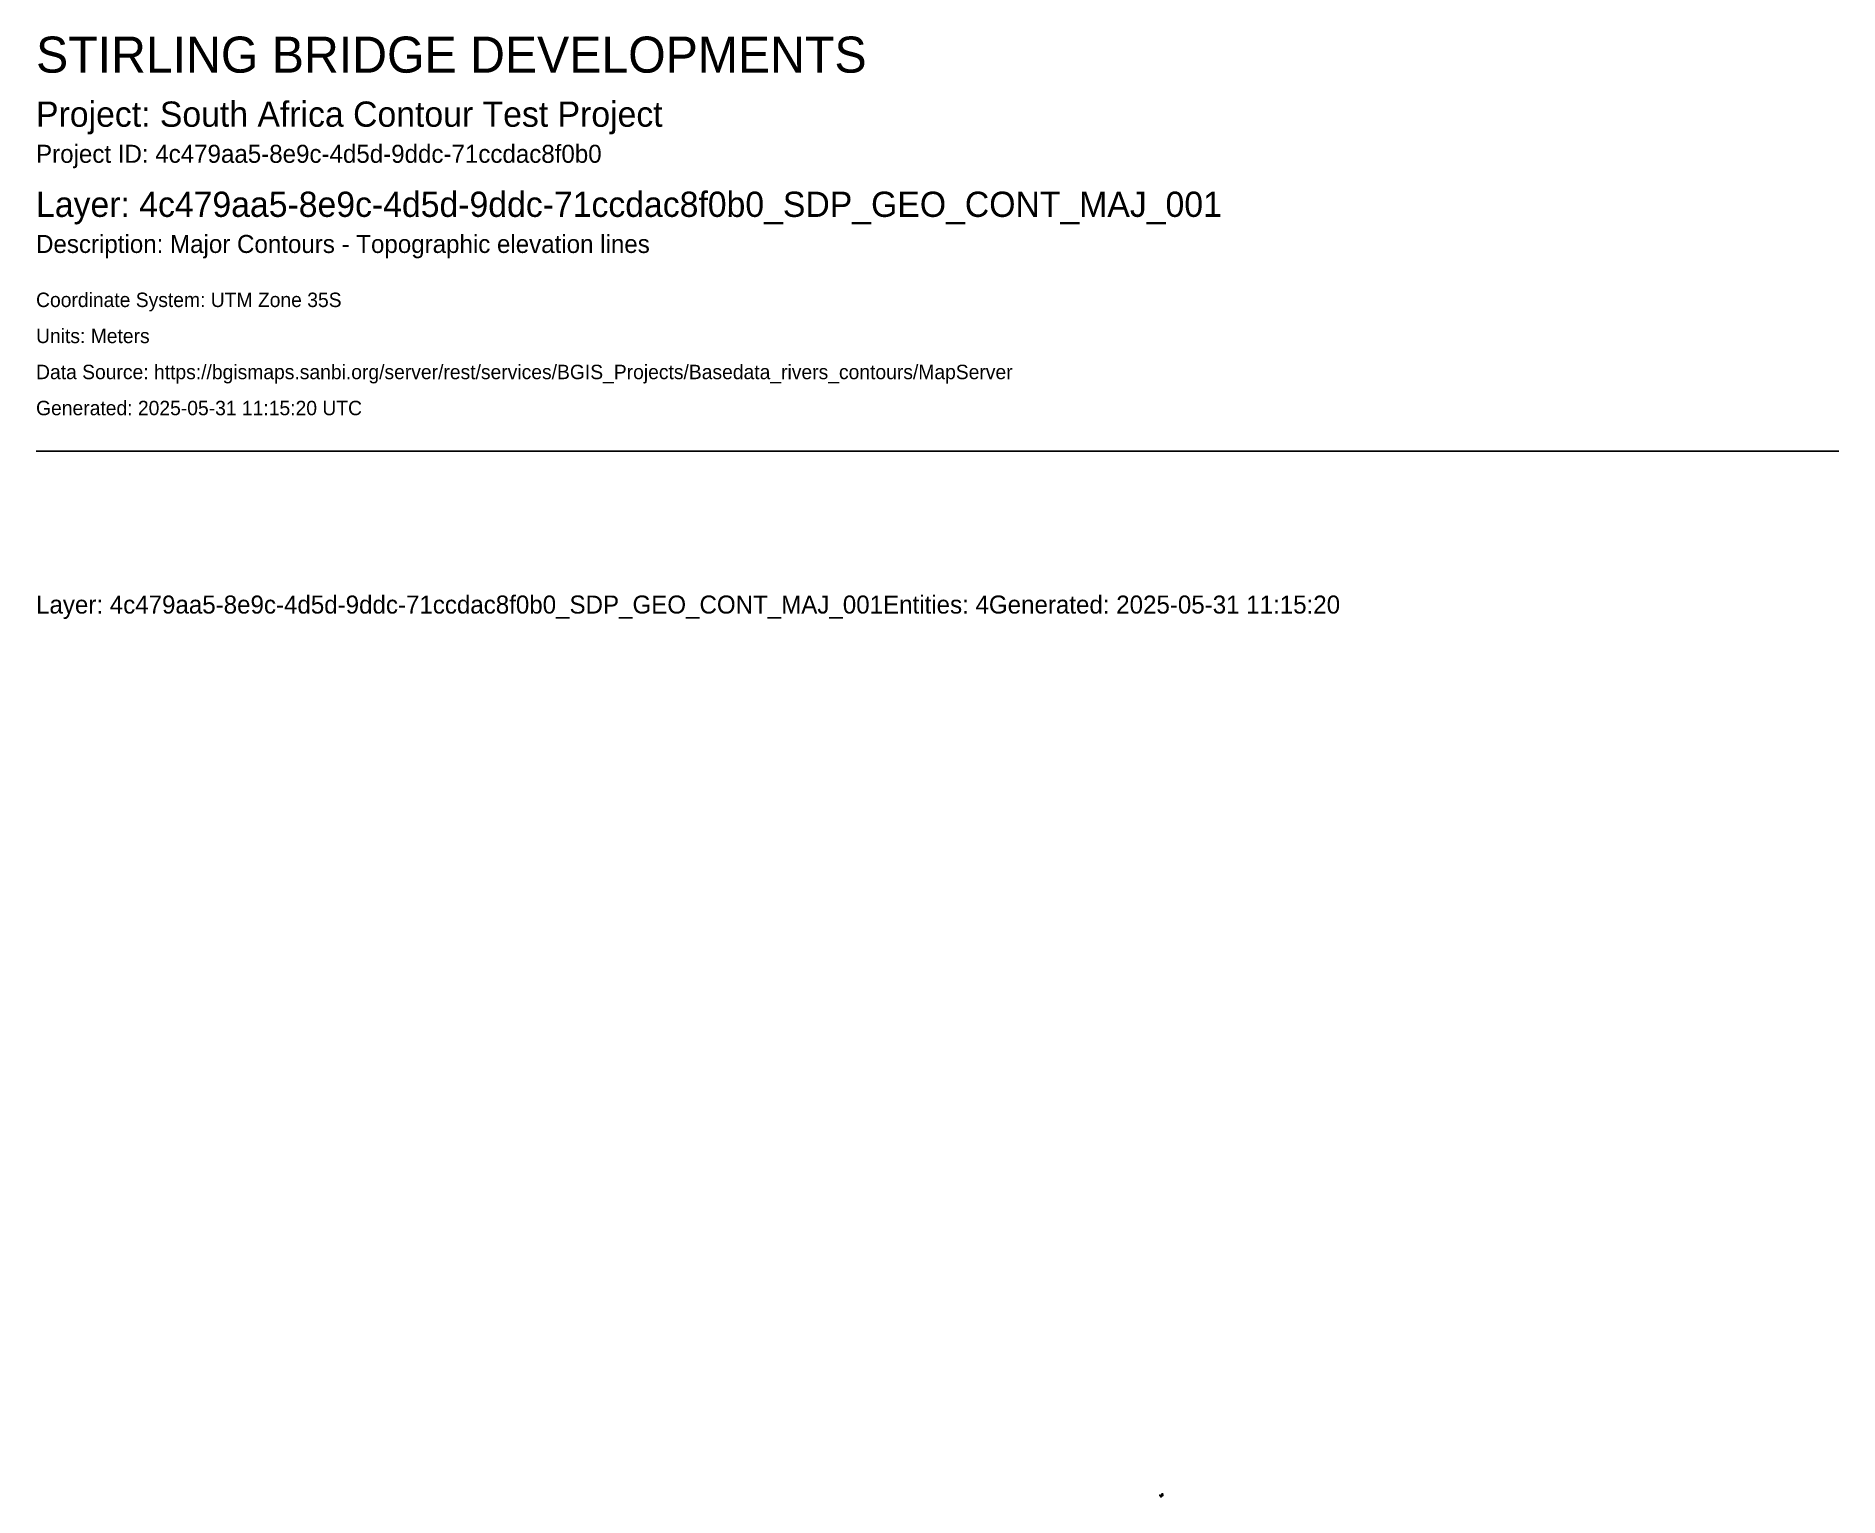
# Model space of a CAD drawing. Header units: metres. Extents: x 0 to 50, y -29.5 to 11.
import ezdxf

# ---------------------------------------------------------------- set-up
doc = ezdxf.new("R2010")
doc.units = ezdxf.units.M

msp = doc.modelspace()

# ---------------------------------------------------------------- texts
for s, height, p in [('STIRLING BRIDGE DEVELOPMENTS', 1, (0, 10)), ('Project: South Africa Contour Test Project', 0.7, (0, 8.5)), ('Project ID: 4c479aa5-8e9c-4d5d-9ddc-71ccdac8f0b0', 0.5, (0, 7.5)), ('Layer: 4c479aa5-8e9c-4d5d-9ddc-71ccdac8f0b0_SDP_GEO_CONT_MAJ_001', 0.7, (0, 6)), ('Description: Major Contours - Topographic elevation lines', 0.5, (0, 5)), ('Coordinate System: UTM Zone 35S', 0.4, (0, 3.5)), ('Units: Meters', 0.4, (0, 2.5)), ('Data Source: https://bgismaps.sanbi.org/server/rest/services/BGIS_Projects/Basedata_rivers_contours/MapServer', 0.4, (0, 1.5)), ('Generated: 2025-05-31 11:15:20 UTC', 0.4, (0, 0.5)), ('Layer: 4c479aa5-8e9c-4d5d-9ddc-71ccdac8f0b0_SDP_GEO_CONT_MAJ_001Entities: 4Generated: 2025-05-31 11:15:20', 0.5, (0, -5))]:
    msp.add_text(s, height=height).set_placement(p)

# ---------------------------------------------------------------- linework, layer by layer
msp.add_line((0, -0.5), (50, -0.5))
for points in [[(31.25, -29.417), (31.25, -29.417), (31.249, -29.417), (31.249, -29.417), (31.249, -29.417), (31.249, -29.417), (31.248, -29.416), (31.248, -29.416), (31.248, -29.416), (31.248, -29.416), (31.247, -29.417), (31.247, -29.417), (31.247, -29.417), (31.247, -29.416), (31.247, -29.416), (31.247, -29.415), (31.247, -29.415), (31.247, -29.415), (31.247, -29.415), (31.246, -29.415), (31.246, -29.415), (31.246, -29.414), (31.246, -29.414), (31.246, -29.414), (31.246, -29.414), (31.246, -29.414), (31.246, -29.414), (31.246, -29.413), (31.246, -29.413), (31.246, -29.413), (31.246, -29.413), (31.246, -29.413), (31.246, -29.412), (31.246, -29.412), (31.245, -29.412), (31.245, -29.413), (31.245, -29.413), (31.245, -29.413), (31.244, -29.413), (31.244, -29.413), (31.244, -29.413), (31.245, -29.413), (31.245, -29.414), (31.245, -29.414), (31.245, -29.414), (31.245, -29.415), (31.245, -29.415), (31.245, -29.415), (31.245, -29.416), (31.245, -29.416), (31.244, -29.416), (31.244, -29.416), (31.244, -29.416), (31.245, -29.417), (31.245, -29.417), (31.245, -29.418), (31.245, -29.418), (31.245, -29.418), (31.245, -29.418), (31.244, -29.419), (31.244, -29.419), (31.244, -29.419), (31.243, -29.419), (31.243, -29.419), (31.243, -29.42), (31.242, -29.42), (31.241, -29.42), (31.241, -29.419), (31.241, -29.419), (31.241, -29.419), (31.241, -29.418), (31.241, -29.417), (31.241, -29.417), (31.241, -29.417), (31.24, -29.417), (31.239, -29.418), (31.239, -29.418), (31.238, -29.419), (31.238, -29.419), (31.237, -29.418), (31.237, -29.418), (31.236, -29.418), (31.236, -29.418), (31.236, -29.418), (31.236, -29.418), (31.236, -29.417), (31.236, -29.417), (31.236, -29.417), (31.237, -29.417), (31.237, -29.417), (31.238, -29.417), (31.239, -29.416), (31.239, -29.415), (31.239, -29.415), (31.238, -29.415), (31.237, -29.416), (31.237, -29.416), (31.237, -29.416), (31.236, -29.416), (31.236, -29.416), (31.236, -29.415), (31.236, -29.415), (31.236, -29.416), (31.235, -29.416), (31.235, -29.416), (31.234, -29.416), (31.234, -29.416), (31.234, -29.416), (31.234, -29.416), (31.234, -29.416), (31.233, -29.416), (31.233, -29.416), (31.233, -29.416), (31.233, -29.417), (31.234, -29.417), (31.234, -29.417), (31.234, -29.418), (31.234, -29.418), (31.234, -29.418), (31.233, -29.418), (31.233, -29.418), (31.232, -29.418), (31.232, -29.418), (31.232, -29.417), (31.232, -29.416), (31.232, -29.415), (31.232, -29.414), (31.232, -29.414), (31.232, -29.414), (31.233, -29.413), (31.234, -29.413), (31.234, -29.413), (31.234, -29.413), (31.234, -29.413), (31.234, -29.413), (31.234, -29.412), (31.233, -29.412), (31.233, -29.411), (31.233, -29.411), (31.233, -29.412), (31.233, -29.412), (31.233, -29.412), (31.233, -29.412), (31.233, -29.412), (31.233, -29.412), (31.233, -29.412), (31.233, -29.412), (31.233, -29.413), (31.233, -29.413), (31.233, -29.413), (31.232, -29.413), (31.232, -29.413), (31.232, -29.413), (31.232, -29.414), (31.231, -29.414), (31.231, -29.414), (31.231, -29.414), (31.231, -29.415), (31.231, -29.415), (31.231, -29.415), (31.231, -29.415), (31.231, -29.415), (31.231, -29.416), (31.231, -29.416), (31.231, -29.416), (31.23, -29.417), (31.23, -29.417), (31.23, -29.417), (31.23, -29.417), (31.23, -29.417), (31.23, -29.417), (31.23, -29.417), (31.23, -29.417), (31.229, -29.417), (31.229, -29.417), (31.228, -29.417), (31.228, -29.417), (31.228, -29.417), (31.228, -29.416), (31.228, -29.415), (31.229, -29.415), (31.229, -29.415), (31.229, -29.415), (31.229, -29.414), (31.229, -29.414), (31.227, -29.415), (31.227, -29.414), (31.227, -29.414), (31.227, -29.414), (31.227, -29.414), (31.226, -29.414), (31.226, -29.414), (31.226, -29.415), (31.226, -29.415), (31.226, -29.415), (31.225, -29.415), (31.225, -29.415), (31.225, -29.415), (31.225, -29.415), (31.225, -29.415), (31.225, -29.415), (31.225, -29.416), (31.224, -29.416), (31.224, -29.416), (31.224, -29.416), (31.222, -29.418), (31.222, -29.418), (31.222, -29.419), (31.222, -29.419), (31.221, -29.42), (31.221, -29.42), (31.221, -29.42), (31.22, -29.42), (31.22, -29.42), (31.22, -29.42), (31.22, -29.42), (31.219, -29.42), (31.218, -29.42), (31.218, -29.42), (31.218, -29.419), (31.218, -29.419), (31.218, -29.418), (31.218, -29.418), (31.218, -29.418), (31.218, -29.418), (31.218, -29.418), (31.217, -29.419), (31.217, -29.419), (31.217, -29.419), (31.217, -29.42), (31.217, -29.42), (31.217, -29.421), (31.217, -29.421), (31.217, -29.421), (31.217, -29.422), (31.217, -29.422), (31.216, -29.422), (31.216, -29.422), (31.216, -29.422), (31.216, -29.422), (31.216, -29.422), (31.217, -29.422), (31.217, -29.422), (31.218, -29.423), (31.218, -29.423), (31.218, -29.423), (31.218, -29.423), (31.218, -29.423), (31.218, -29.423), (31.217, -29.424), (31.217, -29.424), (31.216, -29.424), (31.216, -29.424), (31.216, -29.424), (31.216, -29.424), (31.216, -29.423), (31.216, -29.423), (31.215, -29.423), (31.215, -29.423), (31.215, -29.423), (31.214, -29.423), (31.214, -29.423), (31.213, -29.424), (31.213, -29.424), (31.214, -29.424), (31.214, -29.424), (31.214, -29.425), (31.214, -29.425), (31.213, -29.425), (31.213, -29.426), (31.214, -29.426), (31.214, -29.426), (31.214, -29.426), (31.214, -29.426), (31.215, -29.427), (31.215, -29.427), (31.215, -29.428), (31.215, -29.428), (31.215, -29.428), (31.215, -29.428), (31.215, -29.428), (31.214, -29.428), (31.214, -29.428), (31.213, -29.427), (31.213, -29.427), (31.213, -29.427), (31.213, -29.427), (31.213, -29.427), (31.213, -29.427), (31.214, -29.428), (31.214, -29.428), (31.215, -29.428), (31.215, -29.428), (31.215, -29.428), (31.216, -29.428), (31.216, -29.428), (31.216, -29.428), (31.216, -29.427), (31.215, -29.427), (31.215, -29.426), (31.215, -29.425), (31.214, -29.425), (31.214, -29.424), (31.214, -29.424), (31.214, -29.424), (31.215, -29.424), (31.215, -29.424), (31.215, -29.424), (31.215, -29.425), (31.216, -29.426), (31.216, -29.426), (31.216, -29.426), (31.216, -29.426), (31.216, -29.426), (31.216, -29.426), (31.216, -29.426), (31.216, -29.426), (31.216, -29.426), (31.217, -29.426), (31.217, -29.426), (31.217, -29.426), (31.217, -29.426), (31.218, -29.425), (31.218, -29.425), (31.218, -29.424), (31.219, -29.424), (31.219, -29.424), (31.219, -29.424), (31.219, -29.422), (31.22, -29.422), (31.22, -29.422), (31.22, -29.422), (31.221, -29.422), (31.221, -29.422), (31.221, -29.422), (31.222, -29.422), (31.222, -29.422), (31.222, -29.422), (31.222, -29.422), (31.222, -29.422), (31.222, -29.422), (31.223, -29.422), (31.223, -29.422), (31.223, -29.421), (31.224, -29.42), (31.224, -29.42), (31.224, -29.419), (31.225, -29.419), (31.225, -29.419), (31.225, -29.419), (31.225, -29.419), (31.226, -29.419), (31.225, -29.42), (31.226, -29.42), (31.226, -29.42), (31.226, -29.421), (31.226, -29.421), (31.226, -29.421), (31.226, -29.421), (31.226, -29.421), (31.226, -29.421), (31.227, -29.421), (31.227, -29.421), (31.227, -29.421), (31.227, -29.421), (31.228, -29.42), (31.228, -29.42), (31.229, -29.42), (31.229, -29.419), (31.229, -29.419), (31.23, -29.419), (31.23, -29.42), (31.23, -29.42), (31.23, -29.42), (31.231, -29.42), (31.231, -29.421), (31.231, -29.421), (31.231, -29.421), (31.23, -29.422), (31.23, -29.422), (31.229, -29.422), (31.229, -29.422), (31.229, -29.422), (31.229, -29.422), (31.23, -29.423), (31.23, -29.423), (31.23, -29.423), (31.23, -29.424), (31.229, -29.424), (31.229, -29.425), (31.227, -29.425), (31.227, -29.426), (31.227, -29.426), (31.227, -29.426), (31.227, -29.426), (31.23, -29.426), (31.23, -29.425), (31.231, -29.425), (31.231, -29.426), (31.231, -29.426), (31.231, -29.426), (31.231, -29.426), (31.231, -29.426), (31.231, -29.426), (31.23, -29.427), (31.23, -29.427), (31.23, -29.427), (31.229, -29.427), (31.229, -29.427), (31.229, -29.427), (31.229, -29.427), (31.229, -29.428), (31.23, -29.428), (31.23, -29.428), (31.23, -29.43), (31.23, -29.43), (31.229, -29.43), (31.229, -29.43), (31.229, -29.43), (31.228, -29.43), (31.228, -29.43), (31.228, -29.429), (31.228, -29.429), (31.228, -29.429), (31.228, -29.429), (31.228, -29.429), (31.227, -29.43), (31.227, -29.43), (31.227, -29.43), (31.227, -29.431), (31.226, -29.431), (31.226, -29.431), (31.226, -29.431), (31.226, -29.431), (31.226, -29.432), (31.226, -29.432), (31.225, -29.432), (31.225, -29.432), (31.225, -29.432), (31.224, -29.432), (31.224, -29.432), (31.223, -29.431), (31.223, -29.431), (31.223, -29.431), (31.223, -29.432), (31.223, -29.432), (31.223, -29.433), (31.223, -29.433), (31.224, -29.433), (31.224, -29.433), (31.224, -29.433), (31.224, -29.434), (31.224, -29.435), (31.224, -29.435), (31.223, -29.435), (31.222, -29.435), (31.221, -29.435), (31.221, -29.434), (31.221, -29.434), (31.221, -29.434), (31.22, -29.434), (31.219, -29.434), (31.219, -29.434), (31.218, -29.434), (31.218, -29.434), (31.219, -29.434), (31.219, -29.434), (31.221, -29.435), (31.221, -29.435), (31.221, -29.435), (31.221, -29.436), (31.221, -29.436), (31.221, -29.436), (31.221, -29.436), (31.222, -29.436), (31.222, -29.436), (31.223, -29.436), (31.223, -29.437), (31.224, -29.437), (31.224, -29.437), (31.224, -29.437), (31.225, -29.437), (31.225, -29.437), (31.224, -29.438), (31.224, -29.438), (31.224, -29.438), (31.224, -29.437), (31.224, -29.437), (31.224, -29.438), (31.223, -29.438), (31.223, -29.438), (31.223, -29.438), (31.223, -29.439), (31.222, -29.439), (31.222, -29.439), (31.222, -29.439), (31.222, -29.439), (31.221, -29.439), (31.221, -29.439), (31.22, -29.439), (31.22, -29.439), (31.219, -29.439), (31.219, -29.439), (31.219, -29.439), (31.219, -29.438), (31.219, -29.438), (31.219, -29.438), (31.218, -29.438), (31.218, -29.438), (31.218, -29.439), (31.218, -29.439), (31.218, -29.439), (31.218, -29.44), (31.218, -29.44), (31.218, -29.44), (31.218, -29.441), (31.218, -29.441), (31.218, -29.441), (31.218, -29.441), (31.218, -29.442), (31.218, -29.442), (31.218, -29.442), (31.217, -29.442), (31.216, -29.442), (31.216, -29.442), (31.216, -29.443), (31.216, -29.443), (31.216, -29.443), (31.216, -29.444), (31.216, -29.444), (31.215, -29.444), (31.215, -29.444), (31.215, -29.444), (31.215, -29.444), (31.215, -29.444), (31.214, -29.445), (31.214, -29.445), (31.213, -29.446), (31.213, -29.446), (31.213, -29.446), (31.213, -29.446), (31.213, -29.446), (31.214, -29.447), (31.213, -29.447), (31.213, -29.448), (31.213, -29.448), (31.212, -29.448), (31.212, -29.448), (31.212, -29.447), (31.212, -29.447), (31.212, -29.447), (31.211, -29.447), (31.211, -29.447), (31.21, -29.447), (31.21, -29.447), (31.21, -29.447), (31.21, -29.447), (31.21, -29.447), (31.209, -29.447), (31.21, -29.447), (31.21, -29.446), (31.21, -29.446), (31.21, -29.446), (31.211, -29.446), (31.211, -29.447), (31.212, -29.447), (31.212, -29.447), (31.212, -29.446), (31.213, -29.446), (31.213, -29.446), (31.213, -29.446), (31.213, -29.446), (31.212, -29.445), (31.212, -29.445), (31.212, -29.444), (31.213, -29.444), (31.213, -29.444), (31.212, -29.443), (31.212, -29.443), (31.211, -29.443), (31.211, -29.443), (31.211, -29.443), (31.211, -29.443), (31.212, -29.442), (31.213, -29.442), (31.213, -29.441), (31.213, -29.441), (31.213, -29.441), (31.213, -29.441), (31.212, -29.441), (31.212, -29.441), (31.211, -29.441), (31.211, -29.441), (31.211, -29.441), (31.211, -29.441), (31.21, -29.441), (31.21, -29.441), (31.21, -29.441), (31.21, -29.441), (31.21, -29.441), (31.209, -29.441), (31.209, -29.44), (31.209, -29.44), (31.208, -29.439), (31.208, -29.439), (31.208, -29.439), (31.208, -29.439), (31.208, -29.438), (31.208, -29.438), (31.207, -29.438), (31.207, -29.438), (31.207, -29.439), (31.207, -29.439), (31.207, -29.439), (31.207, -29.439), (31.207, -29.439), (31.207, -29.439), (31.207, -29.439), (31.208, -29.44), (31.208, -29.44), (31.208, -29.44), (31.208, -29.441), (31.208, -29.441), (31.208, -29.442), (31.208, -29.443), (31.207, -29.443), (31.207, -29.443), (31.207, -29.443), (31.206, -29.443), (31.206, -29.443), (31.206, -29.443), (31.205, -29.444), (31.205, -29.444), (31.205, -29.444), (31.205, -29.444), (31.205, -29.445), (31.204, -29.445), (31.204, -29.445), (31.203, -29.444), (31.203, -29.444), (31.203, -29.443), (31.203, -29.443), (31.203, -29.443), (31.202, -29.443), (31.202, -29.444), (31.202, -29.444), (31.202, -29.444), (31.202, -29.445), (31.202, -29.445), (31.202, -29.446), (31.202, -29.446), (31.201, -29.446), (31.2, -29.446), (31.2, -29.446), (31.2, -29.446), (31.2, -29.446), (31.2, -29.446), (31.199, -29.446), (31.199, -29.446), (31.199, -29.446), (31.199, -29.446), (31.199, -29.446), (31.199, -29.445), (31.198, -29.446), (31.198, -29.446), (31.198, -29.446), (31.198, -29.446), (31.198, -29.446), (31.198, -29.447), (31.199, -29.447), (31.199, -29.447), (31.199, -29.447), (31.199, -29.448), (31.198, -29.448), (31.198, -29.448), (31.198, -29.448), (31.198, -29.448), (31.198, -29.448), (31.198, -29.449), (31.198, -29.449), (31.199, -29.449), (31.199, -29.45), (31.2, -29.45), (31.2, -29.45), (31.2, -29.45), (31.2, -29.45), (31.2, -29.45), (31.2, -29.451), (31.2, -29.451), (31.2, -29.451), (31.199, -29.451), (31.198, -29.452), (31.197, -29.452), (31.197, -29.452), (31.197, -29.453), (31.197, -29.453), (31.198, -29.453), (31.199, -29.453), (31.199, -29.454), (31.199, -29.454), (31.2, -29.453), (31.2, -29.453), (31.2, -29.453), (31.201, -29.453), (31.201, -29.453), (31.201, -29.453), (31.202, -29.453), (31.202, -29.454), (31.202, -29.454), (31.202, -29.454), (31.202, -29.454), (31.202, -29.455), (31.202, -29.455), (31.202, -29.456), (31.202, -29.456), (31.201, -29.456), (31.2, -29.456), (31.2, -29.456), (31.199, -29.456), (31.199, -29.457), (31.199, -29.457), (31.199, -29.457), (31.199, -29.457), (31.199, -29.457), (31.199, -29.457), (31.199, -29.456), (31.198, -29.456), (31.198, -29.456), (31.197, -29.456), (31.196, -29.455), (31.196, -29.455), (31.196, -29.455), (31.197, -29.455), (31.197, -29.455), (31.198, -29.455), (31.198, -29.454), (31.198, -29.454), (31.197, -29.454), (31.197, -29.454), (31.196, -29.454), (31.196, -29.454), (31.196, -29.454), (31.195, -29.454), (31.195, -29.454), (31.195, -29.454), (31.195, -29.453), (31.195, -29.453), (31.195, -29.453), (31.195, -29.453), (31.194, -29.453), (31.194, -29.452), (31.194, -29.452), (31.194, -29.453), (31.194, -29.453), (31.193, -29.453), (31.193, -29.452), (31.193, -29.452), (31.193, -29.452), (31.193, -29.453), (31.193, -29.453), (31.193, -29.453), (31.193, -29.453), (31.193, -29.454), (31.193, -29.454), (31.193, -29.454), (31.193, -29.455), (31.193, -29.455), (31.192, -29.455), (31.192, -29.455), (31.192, -29.455), (31.192, -29.455), (31.192, -29.456), (31.192, -29.456), (31.192, -29.456), (31.192, -29.456), (31.192, -29.456), (31.192, -29.456), (31.192, -29.456), (31.192, -29.456), (31.192, -29.456), (31.192, -29.456), (31.191, -29.455), (31.191, -29.455), (31.191, -29.455), (31.191, -29.455), (31.19, -29.455), (31.19, -29.455), (31.19, -29.455), (31.19, -29.455), (31.19, -29.455), (31.19, -29.455), (31.19, -29.455), (31.19, -29.455), (31.19, -29.455), (31.19, -29.456), (31.19, -29.457), (31.19, -29.457), (31.19, -29.457), (31.19, -29.458), (31.189, -29.458), (31.189, -29.458), (31.189, -29.457), (31.189, -29.457), (31.189, -29.457), (31.189, -29.457), (31.189, -29.457), (31.189, -29.457), (31.188, -29.457), (31.188, -29.456), (31.188, -29.456), (31.187, -29.456), (31.187, -29.456), (31.187, -29.456), (31.187, -29.456), (31.186, -29.456), (31.186, -29.456), (31.186, -29.455), (31.186, -29.455), (31.186, -29.455), (31.187, -29.454), (31.187, -29.454), (31.187, -29.454), (31.187, -29.454), (31.186, -29.454), (31.186, -29.454), (31.186, -29.454), (31.186, -29.454), (31.186, -29.454), (31.186, -29.455), (31.186, -29.455), (31.186, -29.455), (31.185, -29.455), (31.185, -29.455), (31.185, -29.455), (31.185, -29.456), (31.185, -29.457), (31.185, -29.457), (31.185, -29.458), (31.185, -29.458), (31.185, -29.457), (31.184, -29.457), (31.184, -29.457), (31.183, -29.457), (31.183, -29.457), (31.183, -29.457), (31.183, -29.457), (31.183, -29.457), (31.183, -29.457), (31.182, -29.457), (31.182, -29.457), (31.182, -29.457), (31.182, -29.456), (31.182, -29.456), (31.182, -29.456), (31.182, -29.456), (31.181, -29.456), (31.181, -29.456), (31.181, -29.456), (31.18, -29.456), (31.18, -29.456), (31.18, -29.456), (31.179, -29.455), (31.179, -29.455), (31.179, -29.455), (31.179, -29.455), (31.178, -29.455), (31.177, -29.455), (31.177, -29.455), (31.177, -29.455), (31.177, -29.455), (31.176, -29.454), (31.176, -29.454), (31.176, -29.453), (31.176, -29.453), (31.175, -29.453), (31.175, -29.453), (31.175, -29.453), (31.176, -29.454), (31.176, -29.455), (31.176, -29.455), (31.176, -29.455), (31.176, -29.456), (31.176, -29.456), (31.175, -29.456), (31.175, -29.456), (31.174, -29.456), (31.174, -29.456), (31.173, -29.456), (31.173, -29.456), (31.173, -29.455), (31.173, -29.455), (31.173, -29.455), (31.173, -29.455), (31.173, -29.455), (31.173, -29.455), (31.173, -29.455), (31.172, -29.455), (31.172, -29.456), (31.172, -29.456), (31.172, -29.456), (31.171, -29.456), (31.171, -29.456), (31.171, -29.457), (31.171, -29.457), (31.171, -29.457), (31.171, -29.459), (31.17, -29.459), (31.17, -29.459), (31.17, -29.46), (31.17, -29.46), (31.169, -29.459), (31.169, -29.459), (31.169, -29.459), (31.169, -29.459), (31.169, -29.459), (31.17, -29.457), (31.171, -29.457), (31.171, -29.456), (31.171, -29.456), (31.171, -29.455), (31.171, -29.455), (31.171, -29.454), (31.171, -29.453), (31.171, -29.453), (31.17, -29.453), (31.17, -29.452), (31.169, -29.451), (31.169, -29.451), (31.169, -29.451), (31.168, -29.451), (31.168, -29.451), (31.168, -29.451), (31.167, -29.451), (31.167, -29.45), (31.167, -29.45), (31.166, -29.45), (31.166, -29.45), (31.164, -29.449), (31.164, -29.449), (31.163, -29.449), (31.163, -29.448), (31.163, -29.448), (31.162, -29.448), (31.162, -29.448), (31.162, -29.448), (31.162, -29.449), (31.162, -29.449), (31.162, -29.449), (31.162, -29.449), (31.162, -29.45), (31.162, -29.45), (31.162, -29.45), (31.163, -29.45), (31.164, -29.451), (31.165, -29.451), (31.168, -29.452), (31.168, -29.452), (31.168, -29.453), (31.169, -29.453), (31.169, -29.453), (31.168, -29.454), (31.169, -29.455), (31.169, -29.455), (31.168, -29.456), (31.168, -29.456), (31.168, -29.456), (31.168, -29.457), (31.167, -29.457), (31.167, -29.457), (31.167, -29.457), (31.167, -29.457), (31.167, -29.457), (31.168, -29.457), (31.168, -29.457), (31.168, -29.458), (31.167, -29.458), (31.167, -29.459), (31.167, -29.459), (31.167, -29.46), (31.167, -29.461), (31.167, -29.461), (31.167, -29.462), (31.167, -29.462), (31.167, -29.463), (31.167, -29.463), (31.167, -29.463), (31.167, -29.463), (31.168, -29.463), (31.168, -29.463), (31.168, -29.463), (31.169, -29.463), (31.169, -29.463), (31.17, -29.463), (31.17, -29.463), (31.17, -29.463), (31.171, -29.462), (31.171, -29.461), (31.172, -29.461), (31.172, -29.46), (31.172, -29.46), (31.172, -29.46), (31.173, -29.46), (31.173, -29.46), (31.173, -29.46), (31.173, -29.46), (31.173, -29.46), (31.174, -29.459), (31.174, -29.459), (31.174, -29.458), (31.174, -29.458), (31.174, -29.458), (31.174, -29.458), (31.175, -29.458), (31.175, -29.459), (31.175, -29.459), (31.175, -29.459), (31.175, -29.459), (31.175, -29.459), (31.176, -29.459), (31.176, -29.459), (31.176, -29.458), (31.176, -29.458), (31.177, -29.458), (31.177, -29.458), (31.177, -29.458), (31.177, -29.458), (31.178, -29.458), (31.178, -29.458), (31.179, -29.458), (31.179, -29.458), (31.179, -29.458), (31.179, -29.458), (31.179, -29.459), (31.178, -29.459), (31.178, -29.459), (31.179, -29.459), (31.179, -29.459), (31.18, -29.459), (31.18, -29.459), (31.18, -29.46), (31.181, -29.46), (31.181, -29.461), (31.181, -29.461), (31.181, -29.462), (31.181, -29.462), (31.181, -29.462), (31.181, -29.462), (31.181, -29.462), (31.182, -29.461), (31.183, -29.461), (31.184, -29.462), (31.184, -29.462), (31.185, -29.462), (31.185, -29.462), (31.186, -29.462), (31.187, -29.462), (31.189, -29.462), (31.189, -29.462), (31.189, -29.462), (31.189, -29.462), (31.189, -29.462), (31.189, -29.463), (31.189, -29.463), (31.189, -29.463), (31.189, -29.463), (31.189, -29.464), (31.189, -29.464), (31.19, -29.464), (31.19, -29.463), (31.191, -29.463), (31.191, -29.463), (31.191, -29.463), (31.191, -29.463), (31.191, -29.464), (31.192, -29.464), (31.192, -29.464), (31.192, -29.463), (31.192, -29.463), (31.193, -29.462), (31.193, -29.462), (31.194, -29.462), (31.194, -29.462), (31.194, -29.462), (31.195, -29.463), (31.195, -29.463), (31.194, -29.464), (31.194, -29.464), (31.194, -29.464), (31.194, -29.464), (31.194, -29.464), (31.195, -29.464), (31.195, -29.464), (31.196, -29.463), (31.197, -29.463), (31.197, -29.463), (31.197, -29.463), (31.198, -29.463), (31.198, -29.463), (31.199, -29.464), (31.199, -29.464), (31.199, -29.465), (31.199, -29.465), (31.198, -29.465), (31.198, -29.465), (31.198, -29.465), (31.197, -29.465), (31.197, -29.464), (31.196, -29.464), (31.196, -29.464), (31.196, -29.465), (31.196, -29.465), (31.196, -29.465), (31.196, -29.466), (31.196, -29.467), (31.196, -29.467), (31.196, -29.467), (31.196, -29.467), (31.197, -29.467), (31.197, -29.467), (31.197, -29.467), (31.196, -29.467), (31.196, -29.467), (31.196, -29.467), (31.196, -29.467), (31.195, -29.467), (31.194, -29.467), (31.194, -29.466), (31.194, -29.466), (31.193, -29.466), (31.193, -29.465), (31.193, -29.465), (31.192, -29.465), (31.192, -29.465), (31.192, -29.465), (31.191, -29.466), (31.191, -29.466), (31.191, -29.466), (31.191, -29.466), (31.191, -29.467), (31.191, -29.467), (31.192, -29.466), (31.192, -29.466), (31.192, -29.466), (31.192, -29.467), (31.193, -29.468), (31.193, -29.468), (31.193, -29.468), (31.194, -29.468), (31.194, -29.468), (31.194, -29.468), (31.194, -29.468), (31.194, -29.468), (31.193, -29.469), (31.193, -29.469), (31.193, -29.47), (31.194, -29.47), (31.194, -29.47), (31.194, -29.47), (31.194, -29.47), (31.193, -29.471), (31.193, -29.471), (31.193, -29.471), (31.192, -29.47), (31.191, -29.47), (31.191, -29.47), (31.191, -29.469), (31.191, -29.469), (31.191, -29.468), (31.191, -29.467), (31.191, -29.467), (31.191, -29.467), (31.191, -29.467), (31.19, -29.468), (31.19, -29.468), (31.19, -29.468), (31.189, -29.468), (31.189, -29.468), (31.188, -29.468), (31.187, -29.467), (31.187, -29.467), (31.187, -29.467), (31.186, -29.467), (31.186, -29.468), (31.186, -29.468), (31.186, -29.468), (31.186, -29.468), (31.186, -29.468), (31.186, -29.468), (31.187, -29.469), (31.187, -29.469), (31.188, -29.469), (31.188, -29.469), (31.188, -29.47), (31.189, -29.47), (31.189, -29.47), (31.189, -29.47), (31.189, -29.471), (31.189, -29.471), (31.189, -29.471), (31.189, -29.471), (31.189, -29.472), (31.189, -29.472), (31.189, -29.472), (31.189, -29.472), (31.19, -29.472), (31.19, -29.473), (31.191, -29.473), (31.191, -29.473), (31.191, -29.474), (31.191, -29.474), (31.191, -29.474), (31.19, -29.475), (31.19, -29.474), (31.19, -29.474), (31.19, -29.474), (31.19, -29.474), (31.189, -29.474), (31.188, -29.474), (31.188, -29.474), (31.188, -29.473), (31.188, -29.473), (31.188, -29.473), (31.188, -29.472), (31.188, -29.472), (31.188, -29.472), (31.187, -29.472), (31.187, -29.472), (31.187, -29.472), (31.187, -29.472), (31.186, -29.471), (31.186, -29.471), (31.186, -29.471), (31.186, -29.471), (31.186, -29.471), (31.185, -29.47), (31.185, -29.47), (31.185, -29.471), (31.185, -29.471), (31.185, -29.471), (31.186, -29.472), (31.186, -29.473), (31.186, -29.473), (31.187, -29.474), (31.187, -29.474), (31.187, -29.474), (31.186, -29.474), (31.186, -29.474), (31.185, -29.474), (31.185, -29.474), (31.185, -29.474), (31.185, -29.474), (31.184, -29.473), (31.184, -29.473), (31.184, -29.472), (31.184, -29.472), (31.184, -29.472), (31.183, -29.472), (31.183, -29.471), (31.183, -29.472), (31.183, -29.472), (31.183, -29.473), (31.183, -29.473), (31.184, -29.474), (31.184, -29.474), (31.183, -29.474), (31.183, -29.474), (31.183, -29.474), (31.183, -29.474), (31.183, -29.473), (31.182, -29.473), (31.182, -29.473), (31.181, -29.473), (31.181, -29.473), (31.18, -29.472), (31.179, -29.472), (31.179, -29.472), (31.179, -29.472), (31.179, -29.473), (31.178, -29.473), (31.179, -29.473), (31.179, -29.473), (31.179, -29.473), (31.179, -29.473), (31.18, -29.473), (31.181, -29.474), (31.181, -29.474), (31.181, -29.474), (31.181, -29.474), (31.181, -29.474), (31.181, -29.475), (31.181, -29.475), (31.18, -29.476), (31.18, -29.476), (31.18, -29.476), (31.18, -29.476), (31.181, -29.476), (31.181, -29.476), (31.181, -29.476), (31.182, -29.476), (31.182, -29.475), (31.183, -29.475), (31.183, -29.475), (31.184, -29.475), (31.185, -29.475), (31.185, -29.475), (31.185, -29.475), (31.185, -29.476), (31.185, -29.476), (31.186, -29.476), (31.186, -29.476), (31.186, -29.476), (31.186, -29.477), (31.186, -29.477), (31.185, -29.477), (31.184, -29.478), (31.183, -29.478), (31.182, -29.478), (31.181, -29.478), (31.181, -29.478), (31.182, -29.478), (31.182, -29.478), (31.182, -29.479), (31.184, -29.478), (31.185, -29.478), (31.186, -29.478), (31.186, -29.478), (31.187, -29.478), (31.187, -29.478), (31.187, -29.478), (31.187, -29.478), (31.188, -29.478), (31.188, -29.479), (31.188, -29.479), (31.188, -29.479), (31.188, -29.479), (31.188, -29.479), (31.188, -29.48), (31.188, -29.48), (31.188, -29.48), (31.188, -29.48), (31.188, -29.481), (31.188, -29.481), (31.188, -29.481), (31.187, -29.482), (31.187, -29.481), (31.187, -29.481), (31.186, -29.481), (31.186, -29.481), (31.186, -29.48), (31.185, -29.481), (31.184, -29.48), (31.184, -29.48), (31.184, -29.48), (31.183, -29.48), (31.183, -29.48), (31.183, -29.48), (31.184, -29.481), (31.186, -29.482), (31.186, -29.483), (31.186, -29.483), (31.186, -29.483), (31.186, -29.483), (31.185, -29.483), (31.185, -29.483), (31.184, -29.483), (31.184, -29.482), (31.184, -29.482), (31.183, -29.482), (31.183, -29.482), (31.183, -29.482), (31.183, -29.482), (31.183, -29.482), (31.183, -29.483), (31.184, -29.483), (31.184, -29.483), (31.184, -29.483), (31.184, -29.483), (31.184, -29.483), (31.184, -29.483), (31.184, -29.484), (31.184, -29.484), (31.184, -29.484), (31.185, -29.484), (31.185, -29.485), (31.185, -29.485), (31.185, -29.485), (31.185, -29.485), (31.185, -29.485), (31.185, -29.486), (31.185, -29.486), (31.185, -29.486), (31.184, -29.485), (31.183, -29.485), (31.182, -29.484), (31.182, -29.484), (31.181, -29.483), (31.181, -29.483), (31.18, -29.482), (31.18, -29.482), (31.18, -29.482), (31.18, -29.481), (31.18, -29.481), (31.18, -29.482), (31.18, -29.482), (31.18, -29.482), (31.18, -29.482), (31.18, -29.483), (31.18, -29.483), (31.18, -29.483), (31.18, -29.483), (31.18, -29.483), (31.181, -29.483), (31.181, -29.484), (31.181, -29.485), (31.181, -29.485), (31.182, -29.485), (31.182, -29.486), (31.182, -29.486), (31.182, -29.487), (31.182, -29.487), (31.182, -29.487), (31.182, -29.487), (31.182, -29.487), (31.182, -29.487), (31.182, -29.487), (31.182, -29.488), (31.182, -29.488), (31.183, -29.489), (31.183, -29.49), (31.183, -29.49), (31.183, -29.489), (31.183, -29.489), (31.183, -29.489), (31.184, -29.488), (31.184, -29.488), (31.184, -29.488), (31.184, -29.487), (31.185, -29.487), (31.185, -29.487), (31.185, -29.487), (31.185, -29.488), (31.185, -29.488), (31.185, -29.488), (31.186, -29.488), (31.186, -29.489), (31.186, -29.49), (31.186, -29.491), (31.186, -29.491), (31.186, -29.491), (31.187, -29.491), (31.187, -29.491), (31.187, -29.491), (31.187, -29.49), (31.187, -29.489), (31.187, -29.488), (31.187, -29.488), (31.187, -29.488), (31.188, -29.487), (31.188, -29.487), (31.188, -29.487), (31.188, -29.487), (31.189, -29.487), (31.189, -29.487), (31.189, -29.487), (31.189, -29.488), (31.189, -29.488), (31.19, -29.488), (31.189, -29.489), (31.189, -29.49), (31.189, -29.49), (31.189, -29.49), (31.189, -29.49), (31.19, -29.49), (31.19, -29.49), (31.19, -29.49), (31.19, -29.49), (31.19, -29.491), (31.19, -29.491), (31.19, -29.491), (31.19, -29.491), (31.19, -29.49), (31.19, -29.489), (31.19, -29.489), (31.19, -29.489), (31.19, -29.489), (31.19, -29.488), (31.191, -29.488), (31.192, -29.488), (31.192, -29.488), (31.192, -29.488), (31.192, -29.487), (31.193, -29.487), (31.193, -29.487), (31.194, -29.487), (31.194, -29.487), (31.194, -29.487), (31.194, -29.488), (31.194, -29.488), (31.194, -29.488), (31.193, -29.489), (31.193, -29.489), (31.193, -29.489), (31.193, -29.489), (31.194, -29.489), (31.194, -29.49), (31.194, -29.49), (31.193, -29.49), (31.193, -29.49), (31.192, -29.49), (31.192, -29.491), (31.192, -29.491), (31.191, -29.491), (31.191, -29.491), (31.191, -29.492), (31.19, -29.492), (31.19, -29.492), (31.189, -29.492), (31.189, -29.493), (31.189, -29.493), (31.189, -29.493), (31.189, -29.493), (31.189, -29.493), (31.19, -29.493), (31.19, -29.493), (31.19, -29.493), (31.19, -29.493), (31.19, -29.494), (31.19, -29.495), (31.19, -29.495), (31.19, -29.495), (31.19, -29.496), (31.191, -29.496), (31.191, -29.495), (31.191, -29.495), (31.191, -29.494), (31.192, -29.493), (31.192, -29.493), (31.192, -29.492), (31.192, -29.492), (31.193, -29.492), (31.193, -29.492), (31.193, -29.492), (31.193, -29.493), (31.193, -29.493), (31.193, -29.493), (31.193, -29.494), (31.193, -29.494), (31.194, -29.493), (31.195, -29.493), (31.195, -29.494), (31.195, -29.494), (31.195, -29.494), (31.195, -29.494), (31.195, -29.495), (31.195, -29.495), (31.195, -29.496), (31.195, -29.496), (31.195, -29.496), (31.195, -29.496), (31.195, -29.496), (31.195, -29.495), (31.195, -29.495), (31.195, -29.495), (31.196, -29.495), (31.196, -29.495), (31.196, -29.495), (31.196, -29.495), (31.196, -29.495), (31.197, -29.496), (31.197, -29.496), (31.197, -29.495), (31.197, -29.495), (31.197, -29.495), (31.197, -29.495), (31.196, -29.494), (31.196, -29.493), (31.196, -29.493), (31.197, -29.492), (31.197, -29.492), (31.197, -29.493), (31.198, -29.493), (31.198, -29.493), (31.199, -29.493), (31.199, -29.493), (31.199, -29.493), (31.198, -29.492), (31.198, -29.491), (31.197, -29.49), (31.197, -29.49), (31.197, -29.49), (31.197, -29.49), (31.197, -29.49), (31.198, -29.491), (31.198, -29.491), (31.198, -29.491), (31.199, -29.491), (31.199, -29.49), (31.199, -29.49), (31.199, -29.489), (31.199, -29.489), (31.2, -29.489), (31.2, -29.488), (31.2, -29.488), (31.2, -29.489), (31.2, -29.489), (31.2, -29.489), (31.2, -29.49), (31.199, -29.49), (31.199, -29.49), (31.199, -29.49), (31.199, -29.49), (31.2, -29.491), (31.201, -29.491), (31.201, -29.492), (31.202, -29.492), (31.202, -29.492), (31.202, -29.492), (31.202, -29.492), (31.202, -29.491), (31.202, -29.49), (31.202, -29.49), (31.202, -29.49), (31.202, -29.49), (31.202, -29.49), (31.203, -29.49), (31.204, -29.49), (31.204, -29.49), (31.204, -29.49), (31.204, -29.491), (31.204, -29.492), (31.204, -29.492), (31.204, -29.492), (31.204, -29.493), (31.204, -29.494), (31.204, -29.494), (31.204, -29.494), (31.204, -29.494), (31.203, -29.494), (31.203, -29.495), (31.203, -29.495), (31.203, -29.495), (31.204, -29.495), (31.204, -29.495), (31.204, -29.495), (31.205, -29.495), (31.205, -29.494), (31.206, -29.494), (31.206, -29.494), (31.206, -29.494), (31.206, -29.494), (31.206, -29.495), (31.206, -29.495), (31.206, -29.496), (31.206, -29.496), (31.206, -29.497), (31.207, -29.497), (31.207, -29.497), (31.207, -29.497), (31.207, -29.497), (31.207, -29.497), (31.207, -29.497), (31.207, -29.496), (31.208, -29.496), (31.207, -29.496), (31.207, -29.496), (31.207, -29.495), (31.207, -29.495), (31.208, -29.495), (31.208, -29.495), (31.208, -29.495), (31.208, -29.494), (31.208, -29.494), (31.208, -29.494), (31.208, -29.494), (31.207, -29.494), (31.207, -29.493), (31.207, -29.492), (31.206, -29.491), (31.206, -29.491), (31.206, -29.491), (31.207, -29.49), (31.207, -29.49), (31.207, -29.49), (31.207, -29.489), (31.206, -29.489), (31.206, -29.489), (31.205, -29.489), (31.205, -29.489), (31.204, -29.489), (31.204, -29.489), (31.203, -29.489), (31.203, -29.488), (31.203, -29.488), (31.204, -29.488), (31.204, -29.488), (31.206, -29.488), (31.206, -29.488), (31.207, -29.488), (31.207, -29.488), (31.208, -29.487), (31.208, -29.487), (31.208, -29.487), (31.208, -29.487), (31.208, -29.487), (31.208, -29.486), (31.208, -29.486), (31.207, -29.486), (31.207, -29.486), (31.207, -29.486), (31.206, -29.486), (31.206, -29.487), (31.206, -29.486), (31.206, -29.486), (31.206, -29.486), (31.205, -29.486), (31.206, -29.486), (31.206, -29.486), (31.206, -29.486), (31.206, -29.485), (31.206, -29.485), (31.206, -29.485), (31.206, -29.485), (31.206, -29.485), (31.206, -29.485), (31.207, -29.485), (31.207, -29.485), (31.208, -29.485), (31.208, -29.485), (31.208, -29.485), (31.208, -29.485), (31.208, -29.484), (31.208, -29.484), (31.208, -29.484), (31.208, -29.484), (31.208, -29.485), (31.209, -29.485), (31.208, -29.484), (31.208, -29.484), (31.207, -29.483), (31.207, -29.482), (31.207, -29.482), (31.207, -29.482), (31.208, -29.482), (31.208, -29.482), (31.208, -29.482), (31.209, -29.483), (31.21, -29.484), (31.21, -29.484), (31.21, -29.484), (31.21, -29.484), (31.21, -29.483), (31.21, -29.482), (31.21, -29.481), (31.21, -29.481), (31.21, -29.481), (31.21, -29.481), (31.21, -29.482), (31.211, -29.482), (31.211, -29.482), (31.212, -29.483), (31.212, -29.483), (31.212, -29.483), (31.212, -29.483), (31.212, -29.483), (31.213, -29.483), (31.212, -29.483), (31.212, -29.484), (31.212, -29.484), (31.211, -29.485), (31.211, -29.485), (31.211, -29.485), (31.21, -29.485), (31.21, -29.485), (31.21, -29.485), (31.21, -29.485), (31.21, -29.486), (31.21, -29.486), (31.21, -29.486), (31.21, -29.487), (31.21, -29.487), (31.21, -29.487), (31.21, -29.487), (31.21, -29.487), (31.211, -29.486), (31.211, -29.486), (31.211, -29.486), (31.212, -29.486), (31.212, -29.486), (31.212, -29.486), (31.212, -29.486), (31.212, -29.486), (31.212, -29.486), (31.212, -29.487), (31.212, -29.487), (31.212, -29.487), (31.212, -29.487), (31.212, -29.487), (31.213, -29.486), (31.213, -29.486), (31.213, -29.486), (31.213, -29.486), (31.213, -29.486), (31.213, -29.486), (31.213, -29.486), (31.214, -29.486), (31.214, -29.486), (31.214, -29.486), (31.214, -29.485), (31.214, -29.485), (31.214, -29.485), (31.215, -29.484), (31.215, -29.484), (31.215, -29.484), (31.216, -29.484), (31.216, -29.484), (31.216, -29.484), (31.216, -29.484), (31.216, -29.485), (31.216, -29.486), (31.216, -29.486), (31.216, -29.486), (31.217, -29.486), (31.217, -29.486), (31.217, -29.486), (31.217, -29.487), (31.217, -29.487), (31.217, -29.488), (31.217, -29.488), (31.217, -29.488), (31.217, -29.488), (31.217, -29.488), (31.218, -29.488), (31.218, -29.488), (31.218, -29.488), (31.218, -29.488), (31.218, -29.487), (31.218, -29.487), (31.218, -29.486), (31.219, -29.486), (31.219, -29.486), (31.219, -29.486), (31.219, -29.486), (31.219, -29.486), (31.219, -29.486), (31.219, -29.486), (31.219, -29.486), (31.22, -29.486), (31.22, -29.486), (31.221, -29.486), (31.221, -29.485), (31.221, -29.485), (31.22, -29.485), (31.22, -29.485), (31.22, -29.485), (31.219, -29.485), (31.218, -29.485), (31.218, -29.484), (31.218, -29.484), (31.218, -29.484), (31.218, -29.483), (31.218, -29.483), (31.218, -29.483), (31.219, -29.482), (31.219, -29.482), (31.219, -29.482), (31.22, -29.483), (31.22, -29.483), (31.22, -29.483), (31.221, -29.483), (31.221, -29.483), (31.221, -29.483), (31.221, -29.483), (31.222, -29.483), (31.223, -29.483), (31.223, -29.483), (31.223, -29.483), (31.223, -29.482), (31.222, -29.482), (31.221, -29.482), (31.221, -29.482), (31.221, -29.482), (31.221, -29.481), (31.221, -29.481), (31.221, -29.481), (31.221, -29.481), (31.22, -29.481), (31.219, -29.481), (31.219, -29.481), (31.219, -29.481), (31.219, -29.48), (31.219, -29.48), (31.22, -29.48), (31.22, -29.48), (31.22, -29.48), (31.22, -29.48), (31.22, -29.48), (31.221, -29.48), (31.222, -29.48), (31.223, -29.48), (31.223, -29.48), (31.223, -29.48), (31.222, -29.479), (31.222, -29.479), (31.222, -29.479), (31.222, -29.479), (31.223, -29.479), (31.223, -29.479), (31.224, -29.48), (31.224, -29.48), (31.224, -29.48), (31.224, -29.479), (31.224, -29.479), (31.223, -29.478), (31.223, -29.478), (31.223, -29.478), (31.223, -29.478), (31.224, -29.478), (31.225, -29.478), (31.225, -29.478), (31.226, -29.479), (31.226, -29.479), (31.226, -29.479), (31.226, -29.479), (31.227, -29.479), (31.227, -29.479), (31.226, -29.478), (31.226, -29.478), (31.226, -29.478), (31.226, -29.477), (31.226, -29.477), (31.226, -29.477), (31.226, -29.477), (31.227, -29.477), (31.228, -29.477), (31.228, -29.477), (31.228, -29.477), (31.228, -29.477), (31.228, -29.476), (31.227, -29.476), (31.227, -29.476), (31.227, -29.476), (31.226, -29.476), (31.226, -29.476), (31.225, -29.476), (31.225, -29.476), (31.225, -29.476), (31.224, -29.475), (31.224, -29.475), (31.224, -29.475), (31.225, -29.475), (31.225, -29.475), (31.225, -29.475), (31.226, -29.475), (31.226, -29.475), (31.226, -29.475), (31.227, -29.475), (31.227, -29.475), (31.227, -29.475), (31.228, -29.474), (31.228, -29.474), (31.229, -29.474), (31.229, -29.474), (31.229, -29.474), (31.23, -29.474), (31.23, -29.475), (31.23, -29.475), (31.23, -29.475), (31.231, -29.474), (31.231, -29.473), (31.231, -29.472), (31.231, -29.472), (31.231, -29.472), (31.23, -29.472), (31.23, -29.471), (31.229, -29.471), (31.229, -29.471), (31.229, -29.471), (31.228, -29.471), (31.228, -29.471), (31.228, -29.47), (31.228, -29.47), (31.228, -29.47), (31.229, -29.47), (31.229, -29.47), (31.229, -29.47), (31.23, -29.47), (31.23, -29.47), (31.23, -29.47), (31.23, -29.47), (31.23, -29.47), (31.231, -29.47), (31.231, -29.47), (31.231, -29.469), (31.232, -29.469), (31.232, -29.469), (31.232, -29.469), (31.232, -29.469), (31.232, -29.469), (31.232, -29.471), (31.232, -29.471), (31.233, -29.471), (31.233, -29.471), (31.233, -29.471), (31.233, -29.471), (31.233, -29.471), (31.233, -29.471), (31.233, -29.471), (31.233, -29.471), (31.233, -29.471), (31.233, -29.471), (31.234, -29.471), (31.234, -29.471), (31.234, -29.47), (31.234, -29.47), (31.234, -29.47), (31.234, -29.47), (31.235, -29.47), (31.235, -29.47), (31.235, -29.47), (31.235, -29.47), (31.235, -29.47), (31.236, -29.47), (31.236, -29.47), (31.236, -29.47), (31.236, -29.471), (31.236, -29.471), (31.236, -29.471), (31.236, -29.471), (31.237, -29.471), (31.237, -29.471), (31.236, -29.47), (31.236, -29.47), (31.236, -29.469), (31.236, -29.469), (31.235, -29.468), (31.235, -29.468), (31.234, -29.468), (31.234, -29.468), (31.234, -29.468), (31.234, -29.468), (31.234, -29.467), (31.234, -29.467), (31.234, -29.467), (31.235, -29.467), (31.235, -29.467), (31.236, -29.467), (31.236, -29.467), (31.236, -29.467), (31.236, -29.466), (31.236, -29.466), (31.236, -29.466), (31.236, -29.466), (31.236, -29.465), (31.236, -29.465), (31.236, -29.465), (31.237, -29.465), (31.237, -29.466), (31.237, -29.466), (31.238, -29.466), (31.238, -29.467), (31.238, -29.467), (31.239, -29.467), (31.239, -29.467), (31.239, -29.467), (31.239, -29.467), (31.239, -29.466), (31.238, -29.466), (31.238, -29.465), (31.239, -29.465), (31.239, -29.465), (31.239, -29.465), (31.239, -29.465), (31.239, -29.464), (31.239, -29.464), (31.24, -29.464), (31.24, -29.464), (31.24, -29.464), (31.241, -29.464), (31.241, -29.464), (31.241, -29.464), (31.241, -29.464), (31.241, -29.464), (31.241, -29.463), (31.241, -29.463), (31.241, -29.463), (31.24, -29.463), (31.24, -29.463), (31.24, -29.462), (31.24, -29.462), (31.239, -29.462), (31.239, -29.462), (31.238, -29.462), (31.238, -29.462), (31.237, -29.462), (31.237, -29.462), (31.237, -29.462), (31.236, -29.462), (31.236, -29.462), (31.236, -29.462), (31.235, -29.462), (31.235, -29.462), (31.235, -29.462), (31.235, -29.462), (31.235, -29.461), (31.235, -29.461), (31.236, -29.461), (31.236, -29.46), (31.236, -29.46), (31.236, -29.46), (31.236, -29.46), (31.235, -29.46), (31.235, -29.46), (31.235, -29.46), (31.235, -29.459), (31.235, -29.459), (31.235, -29.459), (31.234, -29.459), (31.234, -29.459), (31.233, -29.46), (31.233, -29.46), (31.232, -29.461), (31.232, -29.46), (31.232, -29.46), (31.231, -29.46), (31.231, -29.46), (31.231, -29.46), (31.231, -29.461), (31.231, -29.461), (31.231, -29.461), (31.231, -29.461), (31.231, -29.461), (31.23, -29.462), (31.23, -29.462), (31.23, -29.462), (31.23, -29.462), (31.23, -29.461), (31.229, -29.461), (31.229, -29.461), (31.229, -29.46), (31.228, -29.461), (31.228, -29.461), (31.228, -29.461), (31.228, -29.461), (31.228, -29.462), (31.228, -29.462), (31.227, -29.462), (31.227, -29.462), (31.226, -29.462), (31.226, -29.462), (31.226, -29.462), (31.226, -29.461), (31.226, -29.461), (31.226, -29.461), (31.226, -29.46), (31.227, -29.46), (31.227, -29.46), (31.227, -29.459), (31.227, -29.459), (31.227, -29.459), (31.226, -29.459), (31.226, -29.459), (31.225, -29.459), (31.225, -29.459), (31.225, -29.458), (31.225, -29.458), (31.225, -29.458), (31.224, -29.458), (31.224, -29.458), (31.224, -29.458), (31.224, -29.458), (31.225, -29.457), (31.226, -29.456), (31.226, -29.456), (31.226, -29.456), (31.227, -29.456), (31.227, -29.456), (31.227, -29.456), (31.227, -29.456), (31.227, -29.456), (31.228, -29.456), (31.228, -29.456), (31.228, -29.456), (31.229, -29.456), (31.23, -29.456), (31.23, -29.456), (31.23, -29.456), (31.23, -29.456), (31.229, -29.455), (31.229, -29.455), (31.229, -29.455), (31.229, -29.454), (31.23, -29.454), (31.23, -29.453), (31.23, -29.453), (31.231, -29.453), (31.231, -29.453), (31.231, -29.453), (31.232, -29.454), (31.232, -29.454), (31.232, -29.454), (31.232, -29.454), (31.232, -29.454), (31.232, -29.454), (31.233, -29.454), (31.233, -29.453), (31.233, -29.453), (31.233, -29.452), (31.233, -29.452), (31.233, -29.452), (31.233, -29.452), (31.234, -29.451), (31.234, -29.451), (31.234, -29.451), (31.235, -29.452), (31.235, -29.452), (31.234, -29.452), (31.234, -29.452), (31.234, -29.452), (31.234, -29.453), (31.234, -29.453), (31.235, -29.453), (31.235, -29.453), (31.235, -29.453), (31.235, -29.454), (31.235, -29.454), (31.236, -29.453), (31.237, -29.453), (31.237, -29.452), (31.237, -29.452), (31.238, -29.452), (31.238, -29.452), (31.238, -29.453), (31.238, -29.453), (31.238, -29.454), (31.238, -29.454), (31.238, -29.454), (31.237, -29.454), (31.237, -29.454), (31.237, -29.454), (31.237, -29.454), (31.237, -29.454), (31.237, -29.455), (31.237, -29.456), (31.237, -29.456), (31.237, -29.456), (31.237, -29.456), (31.236, -29.456), (31.236, -29.456), (31.236, -29.456), (31.236, -29.456), (31.236, -29.457), (31.236, -29.457), (31.237, -29.457), (31.237, -29.458), (31.238, -29.458), (31.238, -29.458), (31.238, -29.458), (31.238, -29.458), (31.238, -29.459), (31.239, -29.459), (31.239, -29.46), (31.239, -29.46), (31.239, -29.46), (31.239, -29.46), (31.239, -29.46), (31.24, -29.46), (31.24, -29.46), (31.241, -29.46), (31.241, -29.46), (31.241, -29.459), (31.241, -29.459), (31.242, -29.459), (31.242, -29.458), (31.243, -29.458), (31.243, -29.457), (31.243, -29.457), (31.243, -29.457), (31.243, -29.457), (31.243, -29.457), (31.243, -29.458), (31.243, -29.458), (31.243, -29.459), (31.243, -29.459), (31.243, -29.459), (31.243, -29.459), (31.244, -29.459), (31.244, -29.459), (31.245, -29.459), (31.245, -29.458), (31.246, -29.458), (31.246, -29.457), (31.246, -29.457), (31.247, -29.456), (31.247, -29.457), (31.247, -29.457), (31.247, -29.457), (31.247, -29.457), (31.247, -29.457), (31.247, -29.457), (31.247, -29.457), (31.247, -29.458), (31.247, -29.458), (31.246, -29.458), (31.245, -29.459), (31.245, -29.459), (31.245, -29.46), (31.245, -29.46), (31.244, -29.46), (31.244, -29.46), (31.244, -29.46), (31.244, -29.461), (31.244, -29.462), (31.244, -29.462), (31.244, -29.462), (31.244, -29.462), (31.244, -29.462), (31.245, -29.461), (31.246, -29.461), (31.247, -29.461), (31.247, -29.461), (31.248, -29.461), (31.248, -29.461), (31.249, -29.461), (31.249, -29.461), (31.249, -29.461), (31.248, -29.46), (31.248, -29.46), (31.248, -29.46), (31.249, -29.46), (31.249, -29.46), (31.249, -29.459), (31.249, -29.459), (31.249, -29.459), (31.249, -29.458), (31.249, -29.458), (31.249, -29.458), (31.25, -29.458), (31.25, -29.458)], [(31.25, -29.456), (31.25, -29.456), (31.25, -29.456), (31.25, -29.456), (31.25, -29.457), (31.25, -29.457), (31.249, -29.457), (31.248, -29.458), (31.248, -29.458), (31.248, -29.458), (31.248, -29.458), (31.248, -29.457), (31.248, -29.457), (31.249, -29.457), (31.249, -29.456), (31.248, -29.456), (31.248, -29.456), (31.248, -29.456), (31.248, -29.455), (31.248, -29.455), (31.248, -29.455), (31.247, -29.455), (31.247, -29.455), (31.246, -29.455), (31.246, -29.455), (31.245, -29.456), (31.245, -29.456), (31.245, -29.456), (31.244, -29.456), (31.244, -29.456), (31.244, -29.456), (31.245, -29.455), (31.245, -29.455), (31.245, -29.455), (31.244, -29.455), (31.244, -29.455), (31.244, -29.455), (31.244, -29.455), (31.245, -29.454), (31.245, -29.454), (31.246, -29.454), (31.246, -29.454), (31.247, -29.453), (31.248, -29.453), (31.248, -29.453), (31.248, -29.452), (31.248, -29.452), (31.248, -29.452), (31.247, -29.452), (31.247, -29.452), (31.247, -29.452), (31.246, -29.452), (31.245, -29.453), (31.244, -29.453), (31.244, -29.453), (31.244, -29.453), (31.244, -29.452), (31.244, -29.452), (31.245, -29.452), (31.245, -29.451), (31.245, -29.45), (31.245, -29.449), (31.245, -29.449), (31.245, -29.449), (31.245, -29.449), (31.244, -29.449), (31.244, -29.45), (31.244, -29.45), (31.244, -29.449), (31.244, -29.449), (31.244, -29.449), (31.244, -29.449), (31.243, -29.449), (31.243, -29.449), (31.243, -29.449), (31.242, -29.449), (31.242, -29.449), (31.242, -29.45), (31.241, -29.45), (31.241, -29.45), (31.241, -29.45), (31.241, -29.449), (31.241, -29.449), (31.24, -29.449), (31.24, -29.449), (31.24, -29.449), (31.24, -29.449), (31.24, -29.45), (31.24, -29.45), (31.24, -29.45), (31.24, -29.451), (31.24, -29.451), (31.24, -29.451), (31.24, -29.451), (31.241, -29.452), (31.241, -29.452), (31.241, -29.452), (31.24, -29.452), (31.24, -29.453), (31.24, -29.453), (31.24, -29.453), (31.24, -29.454), (31.24, -29.455), (31.24, -29.455), (31.24, -29.456), (31.24, -29.456), (31.24, -29.456), (31.239, -29.455), (31.239, -29.455), (31.239, -29.455), (31.239, -29.455), (31.239, -29.455), (31.239, -29.455), (31.238, -29.456), (31.238, -29.456), (31.238, -29.456), (31.238, -29.456), (31.238, -29.455), (31.238, -29.455), (31.238, -29.455), (31.238, -29.455), (31.238, -29.455), (31.238, -29.455), (31.238, -29.455), (31.238, -29.454), (31.238, -29.454), (31.238, -29.455), (31.238, -29.455), (31.239, -29.454), (31.239, -29.454), (31.239, -29.454), (31.239, -29.453), (31.239, -29.453), (31.239, -29.451), (31.239, -29.451), (31.238, -29.451), (31.238, -29.451), (31.238, -29.451), (31.238, -29.451), (31.237, -29.451), (31.237, -29.452), (31.236, -29.452), (31.236, -29.452), (31.236, -29.452), (31.236, -29.451), (31.237, -29.451), (31.237, -29.45), (31.237, -29.45), (31.237, -29.45), (31.237, -29.45), (31.237, -29.45), (31.237, -29.45), (31.236, -29.45), (31.236, -29.45), (31.235, -29.45), (31.235, -29.45), (31.235, -29.451), (31.234, -29.451), (31.234, -29.451), (31.234, -29.451), (31.233, -29.451), (31.233, -29.451), (31.232, -29.452), (31.232, -29.452), (31.232, -29.452), (31.232, -29.452), (31.232, -29.453), (31.232, -29.453), (31.232, -29.453), (31.231, -29.453), (31.231, -29.452), (31.23, -29.452), (31.23, -29.453), (31.23, -29.453), (31.23, -29.453), (31.229, -29.452), (31.229, -29.452), (31.229, -29.452), (31.229, -29.453), (31.229, -29.453), (31.229, -29.453), (31.229, -29.453), (31.229, -29.454), (31.228, -29.454), (31.228, -29.454), (31.228, -29.454), (31.228, -29.455), (31.228, -29.455), (31.228, -29.455), (31.228, -29.455), (31.228, -29.455), (31.228, -29.455), (31.228, -29.454), (31.227, -29.454), (31.227, -29.454), (31.227, -29.454), (31.227, -29.455), (31.227, -29.455), (31.226, -29.456), (31.226, -29.456), (31.225, -29.455), (31.225, -29.456), (31.225, -29.456), (31.224, -29.457), (31.224, -29.457), (31.223, -29.457), (31.223, -29.457), (31.223, -29.458), (31.224, -29.459), (31.224, -29.459), (31.224, -29.459), (31.224, -29.459), (31.224, -29.459), (31.224, -29.459), (31.224, -29.46), (31.224, -29.46), (31.225, -29.46), (31.225, -29.46), (31.225, -29.46), (31.226, -29.46), (31.225, -29.46), (31.225, -29.461), (31.224, -29.461), (31.224, -29.462), (31.224, -29.462), (31.224, -29.462), (31.224, -29.462), (31.224, -29.462), (31.226, -29.462), (31.226, -29.462), (31.226, -29.462), (31.227, -29.462), (31.228, -29.462), (31.228, -29.462), (31.229, -29.462), (31.229, -29.462), (31.229, -29.462), (31.229, -29.462), (31.229, -29.462), (31.229, -29.462), (31.229, -29.462), (31.23, -29.462), (31.23, -29.463), (31.23, -29.463), (31.231, -29.463), (31.231, -29.462), (31.231, -29.462), (31.231, -29.462), (31.231, -29.463), (31.231, -29.463), (31.231, -29.463), (31.231, -29.463), (31.231, -29.463), (31.232, -29.464), (31.232, -29.464), (31.232, -29.464), (31.233, -29.464), (31.233, -29.464), (31.233, -29.464), (31.232, -29.464), (31.232, -29.464), (31.232, -29.465), (31.232, -29.465), (31.232, -29.465), (31.232, -29.464), (31.232, -29.464), (31.231, -29.464), (31.231, -29.464), (31.231, -29.464), (31.23, -29.464), (31.23, -29.464), (31.23, -29.464), (31.23, -29.464), (31.23, -29.464), (31.23, -29.464), (31.23, -29.464), (31.229, -29.465), (31.229, -29.466), (31.229, -29.466), (31.229, -29.466), (31.229, -29.467), (31.229, -29.466), (31.229, -29.466), (31.229, -29.466), (31.228, -29.465), (31.228, -29.464), (31.228, -29.464), (31.228, -29.464), (31.227, -29.464), (31.227, -29.465), (31.227, -29.465), (31.227, -29.465), (31.227, -29.465), (31.227, -29.465), (31.226, -29.465), (31.226, -29.465), (31.226, -29.465), (31.226, -29.466), (31.226, -29.466), (31.226, -29.466), (31.226, -29.467), (31.226, -29.466), (31.225, -29.466), (31.224, -29.466), (31.224, -29.466), (31.224, -29.466), (31.224, -29.466), (31.224, -29.467), (31.224, -29.467), (31.224, -29.467), (31.224, -29.468), (31.225, -29.468), (31.225, -29.468), (31.225, -29.468), (31.225, -29.468), (31.224, -29.469), (31.224, -29.469), (31.224, -29.469), (31.224, -29.469), (31.224, -29.47), (31.224, -29.47), (31.225, -29.47), (31.225, -29.47), (31.225, -29.47), (31.225, -29.471), (31.225, -29.471), (31.225, -29.471), (31.225, -29.471), (31.224, -29.471), (31.224, -29.471), (31.224, -29.471), (31.223, -29.471), (31.222, -29.472), (31.222, -29.472), (31.222, -29.472), (31.222, -29.472), (31.222, -29.473), (31.222, -29.473), (31.222, -29.473), (31.222, -29.473), (31.221, -29.473), (31.221, -29.473), (31.221, -29.473), (31.221, -29.474), (31.221, -29.474), (31.221, -29.474), (31.221, -29.474), (31.221, -29.475), (31.221, -29.475), (31.221, -29.475), (31.221, -29.475), (31.22, -29.475), (31.22, -29.475), (31.22, -29.476), (31.22, -29.476), (31.22, -29.476), (31.219, -29.476), (31.219, -29.475), (31.219, -29.473), (31.22, -29.473), (31.22, -29.473), (31.22, -29.472), (31.22, -29.471), (31.22, -29.471), (31.22, -29.471), (31.22, -29.471), (31.22, -29.471), (31.22, -29.471), (31.22, -29.471), (31.221, -29.47), (31.221, -29.47), (31.221, -29.469), (31.221, -29.469), (31.221, -29.469), (31.221, -29.468), (31.221, -29.468), (31.221, -29.468), (31.219, -29.467), (31.219, -29.468), (31.219, -29.468), (31.219, -29.468), (31.218, -29.468), (31.218, -29.468), (31.218, -29.468), (31.218, -29.468), (31.218, -29.468), (31.217, -29.467), (31.217, -29.467), (31.216, -29.468), (31.216, -29.468), (31.217, -29.469), (31.217, -29.469), (31.217, -29.469), (31.217, -29.469), (31.216, -29.47), (31.216, -29.47), (31.216, -29.47), (31.216, -29.471), (31.216, -29.471), (31.216, -29.47), (31.216, -29.469), (31.215, -29.469), (31.215, -29.469), (31.215, -29.469), (31.215, -29.469), (31.214, -29.47), (31.214, -29.47), (31.214, -29.47), (31.214, -29.469), (31.214, -29.469), (31.214, -29.469), (31.213, -29.469), (31.213, -29.469), (31.213, -29.469), (31.213, -29.469), (31.213, -29.469), (31.213, -29.469), (31.213, -29.469), (31.213, -29.469), (31.213, -29.469), (31.213, -29.468), (31.214, -29.468), (31.214, -29.468), (31.215, -29.467), (31.215, -29.467), (31.215, -29.467), (31.215, -29.466), (31.215, -29.465), (31.215, -29.465), (31.215, -29.465), (31.214, -29.464), (31.214, -29.463), (31.214, -29.463), (31.213, -29.462), (31.213, -29.462), (31.212, -29.462), (31.211, -29.462), (31.211, -29.462), (31.211, -29.462), (31.211, -29.463), (31.211, -29.463), (31.211, -29.464), (31.211, -29.464), (31.211, -29.465), (31.211, -29.465), (31.211, -29.466), (31.211, -29.466), (31.212, -29.466), (31.213, -29.466), (31.213, -29.466), (31.213, -29.466), (31.213, -29.466), (31.213, -29.466), (31.212, -29.467), (31.212, -29.467), (31.212, -29.467), (31.212, -29.468), (31.212, -29.468), (31.212, -29.467), (31.211, -29.467), (31.211, -29.467), (31.21, -29.467), (31.21, -29.467), (31.209, -29.467), (31.208, -29.467), (31.208, -29.467), (31.208, -29.468), (31.208, -29.468), (31.208, -29.469), (31.208, -29.469), (31.208, -29.469), (31.208, -29.47), (31.209, -29.47), (31.209, -29.47), (31.209, -29.47), (31.21, -29.47), (31.21, -29.47), (31.21, -29.47), (31.21, -29.469), (31.21, -29.469), (31.21, -29.469), (31.211, -29.47), (31.211, -29.47), (31.211, -29.47), (31.211, -29.47), (31.211, -29.47), (31.211, -29.471), (31.21, -29.471), (31.21, -29.471), (31.211, -29.471), (31.211, -29.472), (31.211, -29.472), (31.211, -29.472), (31.211, -29.472), (31.211, -29.472), (31.211, -29.472), (31.211, -29.472), (31.211, -29.473), (31.212, -29.473), (31.212, -29.473), (31.212, -29.473), (31.212, -29.473), (31.211, -29.473), (31.211, -29.473), (31.211, -29.473), (31.211, -29.474), (31.211, -29.475), (31.212, -29.475), (31.212, -29.475), (31.213, -29.475), (31.214, -29.475), (31.214, -29.474), (31.214, -29.474), (31.214, -29.475), (31.214, -29.475), (31.214, -29.475), (31.214, -29.475), (31.213, -29.475), (31.213, -29.476), (31.213, -29.476), (31.213, -29.476), (31.213, -29.476), (31.214, -29.477), (31.214, -29.477), (31.214, -29.476), (31.214, -29.476), (31.215, -29.477), (31.215, -29.477), (31.215, -29.477), (31.215, -29.477), (31.215, -29.477), (31.215, -29.477), (31.216, -29.477), (31.216, -29.477), (31.217, -29.477), (31.217, -29.477), (31.216, -29.477), (31.215, -29.478), (31.215, -29.478), (31.215, -29.478), (31.215, -29.478), (31.215, -29.479), (31.216, -29.479), (31.216, -29.479), (31.216, -29.48), (31.216, -29.48), (31.216, -29.48), (31.216, -29.48), (31.215, -29.48), (31.215, -29.481), (31.216, -29.481), (31.216, -29.482), (31.216, -29.482), (31.216, -29.482), (31.216, -29.482), (31.216, -29.482), (31.216, -29.482), (31.216, -29.482), (31.216, -29.482), (31.217, -29.483), (31.217, -29.483), (31.217, -29.483), (31.216, -29.483), (31.216, -29.483), (31.216, -29.483), (31.216, -29.483), (31.216, -29.483), (31.216, -29.482), (31.215, -29.482), (31.215, -29.482), (31.215, -29.483), (31.215, -29.483), (31.214, -29.483), (31.214, -29.483), (31.214, -29.483), (31.214, -29.483), (31.214, -29.482), (31.214, -29.482), (31.214, -29.482), (31.214, -29.482), (31.214, -29.481), (31.214, -29.481), (31.214, -29.48), (31.214, -29.48), (31.214, -29.479), (31.214, -29.479), (31.214, -29.478), (31.213, -29.478), (31.213, -29.477), (31.213, -29.477), (31.212, -29.477), (31.212, -29.478), (31.212, -29.478), (31.212, -29.479), (31.212, -29.479), (31.212, -29.479), (31.212, -29.479), (31.211, -29.479), (31.211, -29.479), (31.212, -29.479), (31.212, -29.479), (31.211, -29.478), (31.211, -29.478), (31.211, -29.477), (31.21, -29.476), (31.209, -29.476), (31.209, -29.476), (31.209, -29.476), (31.209, -29.477), (31.208, -29.477), (31.208, -29.477), (31.208, -29.478), (31.208, -29.478), (31.209, -29.478), (31.209, -29.478), (31.208, -29.478), (31.208, -29.479), (31.209, -29.479), (31.209, -29.48), (31.209, -29.48), (31.209, -29.48), (31.209, -29.481), (31.209, -29.481), (31.208, -29.481), (31.208, -29.48), (31.208, -29.48), (31.208, -29.48), (31.208, -29.479), (31.207, -29.479), (31.207, -29.479), (31.207, -29.479), (31.207, -29.479), (31.207, -29.48), (31.207, -29.48), (31.206, -29.48), (31.206, -29.481), (31.206, -29.481), (31.206, -29.481), (31.206, -29.482), (31.206, -29.482), (31.206, -29.482), (31.206, -29.482), (31.205, -29.482), (31.205, -29.482), (31.205, -29.482), (31.205, -29.481), (31.205, -29.48), (31.205, -29.48), (31.205, -29.48), (31.205, -29.48), (31.204, -29.48), (31.204, -29.48), (31.204, -29.48), (31.204, -29.48), (31.205, -29.48), (31.205, -29.479), (31.205, -29.479), (31.206, -29.479), (31.205, -29.478), (31.205, -29.478), (31.206, -29.478), (31.206, -29.478), (31.206, -29.478), (31.206, -29.478), (31.206, -29.477), (31.206, -29.477), (31.206, -29.477), (31.206, -29.477), (31.206, -29.477), (31.206, -29.476), (31.207, -29.476), (31.207, -29.476), (31.207, -29.475), (31.206, -29.475), (31.206, -29.475), (31.206, -29.475), (31.206, -29.475), (31.206, -29.475), (31.206, -29.474), (31.206, -29.474), (31.206, -29.474), (31.206, -29.474), (31.205, -29.474), (31.205, -29.474), (31.205, -29.474), (31.205, -29.474), (31.205, -29.474), (31.204, -29.474), (31.204, -29.474), (31.204, -29.474), (31.202, -29.474), (31.202, -29.475), (31.201, -29.475), (31.201, -29.475), (31.2, -29.475), (31.2, -29.476), (31.2, -29.476), (31.2, -29.476), (31.2, -29.476), (31.2, -29.475), (31.2, -29.475), (31.2, -29.475), (31.2, -29.475), (31.2, -29.474), (31.201, -29.474), (31.201, -29.474), (31.202, -29.473), (31.202, -29.473), (31.203, -29.473), (31.204, -29.473), (31.204, -29.473), (31.205, -29.473), (31.205, -29.472), (31.205, -29.472), (31.205, -29.471), (31.205, -29.471), (31.205, -29.47), (31.205, -29.47), (31.205, -29.47), (31.205, -29.469), (31.206, -29.469), (31.206, -29.469), (31.205, -29.469), (31.205, -29.469), (31.204, -29.469), (31.204, -29.469), (31.204, -29.469), (31.204, -29.469), (31.203, -29.469), (31.203, -29.469), (31.202, -29.47), (31.201, -29.471), (31.201, -29.471), (31.201, -29.471), (31.201, -29.471), (31.201, -29.471), (31.201, -29.47), (31.2, -29.469), (31.2, -29.469), (31.2, -29.469), (31.2, -29.469), (31.2, -29.469), (31.199, -29.47), (31.199, -29.47), (31.198, -29.47), (31.198, -29.47), (31.198, -29.47), (31.198, -29.47), (31.198, -29.47), (31.198, -29.471), (31.198, -29.471), (31.198, -29.471), (31.198, -29.471), (31.197, -29.471), (31.197, -29.471), (31.197, -29.472), (31.197, -29.472), (31.197, -29.472), (31.197, -29.472), (31.197, -29.473), (31.197, -29.473), (31.197, -29.473), (31.197, -29.473), (31.197, -29.473), (31.197, -29.473), (31.196, -29.473), (31.196, -29.473), (31.196, -29.473), (31.196, -29.473), (31.196, -29.473), (31.196, -29.472), (31.196, -29.472), (31.196, -29.472), (31.195, -29.472), (31.195, -29.472), (31.195, -29.473), (31.195, -29.473), (31.194, -29.474), (31.194, -29.475), (31.194, -29.475), (31.195, -29.475), (31.195, -29.475), (31.195, -29.476), (31.195, -29.476), (31.195, -29.476), (31.195, -29.476), (31.195, -29.476), (31.194, -29.476), (31.194, -29.476), (31.193, -29.476), (31.193, -29.477), (31.193, -29.477), (31.193, -29.477), (31.193, -29.478), (31.193, -29.478), (31.193, -29.478), (31.193, -29.478), (31.193, -29.478), (31.193, -29.479), (31.193, -29.479), (31.194, -29.48), (31.194, -29.48), (31.194, -29.48), (31.194, -29.481), (31.194, -29.481), (31.194, -29.481), (31.194, -29.481), (31.194, -29.481), (31.194, -29.481), (31.194, -29.482), (31.194, -29.482), (31.194, -29.482), (31.194, -29.482), (31.194, -29.483), (31.194, -29.483), (31.194, -29.484), (31.194, -29.484), (31.194, -29.484), (31.194, -29.484), (31.195, -29.484), (31.195, -29.485), (31.195, -29.485), (31.196, -29.485), (31.196, -29.485), (31.196, -29.485), (31.196, -29.485), (31.196, -29.486), (31.197, -29.486), (31.197, -29.486), (31.197, -29.486), (31.197, -29.486), (31.198, -29.486), (31.198, -29.485), (31.198, -29.485), (31.198, -29.485), (31.198, -29.485), (31.199, -29.485), (31.199, -29.485), (31.199, -29.485), (31.2, -29.485), (31.2, -29.485), (31.2, -29.486), (31.201, -29.486), (31.201, -29.486), (31.201, -29.486), (31.201, -29.487), (31.202, -29.487), (31.202, -29.487), (31.202, -29.487), (31.202, -29.487), (31.202, -29.488), (31.202, -29.488), (31.202, -29.488), (31.202, -29.488), (31.202, -29.488), (31.202, -29.488), (31.202, -29.488), (31.202, -29.488), (31.201, -29.488), (31.201, -29.487), (31.2, -29.487), (31.2, -29.486), (31.2, -29.486), (31.199, -29.486), (31.198, -29.486), (31.198, -29.487), (31.198, -29.487), (31.198, -29.487), (31.198, -29.488), (31.198, -29.488), (31.198, -29.488), (31.198, -29.488), (31.198, -29.488), (31.197, -29.488), (31.197, -29.487), (31.197, -29.487), (31.196, -29.487), (31.196, -29.488), (31.196, -29.488), (31.195, -29.488), (31.195, -29.488), (31.195, -29.489), (31.195, -29.489), (31.195, -29.489), (31.195, -29.488), (31.195, -29.488), (31.195, -29.487), (31.195, -29.487), (31.195, -29.487), (31.195, -29.486), (31.195, -29.486), (31.193, -29.486), (31.193, -29.486), (31.193, -29.486), (31.193, -29.485), (31.193, -29.485), (31.193, -29.485), (31.193, -29.484), (31.193, -29.484), (31.192, -29.483), (31.192, -29.483), (31.192, -29.483), (31.192, -29.483), (31.192, -29.482), (31.193, -29.482), (31.193, -29.481), (31.192, -29.48), (31.192, -29.48), (31.192, -29.48), (31.191, -29.48), (31.191, -29.48), (31.191, -29.48), (31.19, -29.48), (31.19, -29.48), (31.19, -29.481), (31.19, -29.482), (31.189, -29.482), (31.189, -29.482), (31.189, -29.482), (31.189, -29.482), (31.189, -29.482), (31.189, -29.482), (31.188, -29.482), (31.187, -29.483), (31.187, -29.483), (31.187, -29.483), (31.187, -29.483), (31.187, -29.482), (31.188, -29.482), (31.188, -29.481), (31.189, -29.481), (31.189, -29.48), (31.19, -29.479), (31.19, -29.478), (31.19, -29.478), (31.19, -29.478), (31.19, -29.478), (31.189, -29.478), (31.189, -29.478), (31.189, -29.478), (31.188, -29.478), (31.188, -29.477), (31.187, -29.477), (31.187, -29.477), (31.187, -29.477), (31.187, -29.477), (31.187, -29.476), (31.187, -29.476), (31.187, -29.476), (31.187, -29.476), (31.187, -29.476), (31.187, -29.475), (31.187, -29.475), (31.186, -29.475), (31.186, -29.475), (31.186, -29.475), (31.186, -29.475), (31.186, -29.475), (31.187, -29.475), (31.187, -29.475), (31.188, -29.476), (31.188, -29.476), (31.188, -29.477), (31.189, -29.477), (31.19, -29.476), (31.19, -29.476), (31.19, -29.476), (31.19, -29.476), (31.19, -29.476), (31.19, -29.475), (31.189, -29.475), (31.189, -29.475), (31.188, -29.475), (31.188, -29.475), (31.188, -29.474), (31.188, -29.474), (31.189, -29.474), (31.19, -29.475), (31.191, -29.475), (31.191, -29.475), (31.191, -29.475), (31.192, -29.475), (31.192, -29.474), (31.192, -29.473), (31.192, -29.473), (31.192, -29.472), (31.193, -29.472), (31.193, -29.472), (31.192, -29.472), (31.192, -29.472), (31.192, -29.472), (31.192, -29.472), (31.192, -29.472), (31.192, -29.472), (31.191, -29.472), (31.191, -29.472), (31.191, -29.472), (31.191, -29.472), (31.191, -29.471), (31.191, -29.471), (31.191, -29.471), (31.19, -29.47), (31.19, -29.47), (31.19, -29.47), (31.19, -29.47), (31.19, -29.47), (31.191, -29.47), (31.191, -29.47), (31.191, -29.47), (31.192, -29.47), (31.192, -29.471), (31.192, -29.471), (31.193, -29.471), (31.193, -29.471), (31.193, -29.471), (31.194, -29.471), (31.194, -29.471), (31.195, -29.47), (31.195, -29.47), (31.195, -29.47), (31.195, -29.469), (31.195, -29.469), (31.194, -29.469), (31.195, -29.468), (31.195, -29.468), (31.195, -29.468), (31.194, -29.468), (31.194, -29.468), (31.194, -29.467), (31.195, -29.467), (31.195, -29.467), (31.195, -29.467), (31.195, -29.468), (31.195, -29.468), (31.195, -29.468), (31.195, -29.468), (31.196, -29.469), (31.196, -29.469), (31.196, -29.469), (31.196, -29.468), (31.197, -29.468), (31.198, -29.468), (31.198, -29.467), (31.198, -29.467), (31.198, -29.467), (31.198, -29.467), (31.198, -29.467), (31.198, -29.467), (31.197, -29.467), (31.197, -29.467), (31.197, -29.466), (31.197, -29.466), (31.197, -29.466), (31.197, -29.466), (31.197, -29.466), (31.197, -29.465), (31.197, -29.465), (31.197, -29.465), (31.197, -29.465), (31.197, -29.465), (31.197, -29.466), (31.198, -29.466), (31.198, -29.466), (31.199, -29.466), (31.2, -29.465), (31.2, -29.465), (31.2, -29.465), (31.2, -29.465), (31.2, -29.464), (31.2, -29.464), (31.199, -29.464), (31.199, -29.464), (31.199, -29.463), (31.199, -29.463), (31.198, -29.462), (31.198, -29.462), (31.197, -29.462), (31.196, -29.463), (31.196, -29.463), (31.196, -29.463), (31.196, -29.463), (31.196, -29.463), (31.196, -29.462), (31.196, -29.462), (31.196, -29.462), (31.196, -29.462), (31.196, -29.462), (31.197, -29.462), (31.197, -29.461), (31.198, -29.461), (31.198, -29.461), (31.198, -29.46), (31.198, -29.46), (31.198, -29.459), (31.197, -29.459), (31.197, -29.459), (31.197, -29.459), (31.196, -29.459), (31.195, -29.459), (31.194, -29.459), (31.194, -29.459), (31.193, -29.459), (31.193, -29.46), (31.193, -29.46), (31.193, -29.46), (31.193, -29.461), (31.192, -29.461), (31.192, -29.461), (31.192, -29.461), (31.192, -29.461), (31.191, -29.461), (31.19, -29.461), (31.19, -29.461), (31.19, -29.461), (31.189, -29.461), (31.189, -29.462), (31.188, -29.462), (31.187, -29.462), (31.186, -29.462), (31.185, -29.462), (31.185, -29.462), (31.184, -29.461), (31.184, -29.461), (31.183, -29.461), (31.182, -29.461), (31.182, -29.461), (31.181, -29.46), (31.181, -29.46), (31.181, -29.459), (31.181, -29.459), (31.18, -29.459), (31.18, -29.459), (31.18, -29.458), (31.18, -29.458), (31.18, -29.458), (31.18, -29.458), (31.18, -29.458), (31.18, -29.458), (31.18, -29.457), (31.18, -29.457), (31.18, -29.457), (31.18, -29.457), (31.178, -29.457), (31.176, -29.458), (31.176, -29.458), (31.176, -29.458), (31.175, -29.458), (31.175, -29.458), (31.174, -29.457), (31.174, -29.457), (31.174, -29.457), (31.174, -29.457), (31.175, -29.456), (31.175, -29.456), (31.176, -29.456), (31.176, -29.456), (31.176, -29.456), (31.177, -29.456), (31.177, -29.456), (31.178, -29.456), (31.179, -29.456), (31.179, -29.456), (31.18, -29.456), (31.18, -29.456), (31.18, -29.456), (31.181, -29.456), (31.181, -29.457), (31.181, -29.457), (31.182, -29.458), (31.183, -29.459), (31.183, -29.459), (31.183, -29.459), (31.183, -29.459), (31.183, -29.459), (31.184, -29.459), (31.184, -29.46), (31.185, -29.46), (31.186, -29.46), (31.187, -29.46), (31.188, -29.46), (31.188, -29.46), (31.188, -29.459), (31.188, -29.459), (31.187, -29.458), (31.187, -29.458), (31.187, -29.458), (31.187, -29.458), (31.187, -29.458), (31.187, -29.458), (31.188, -29.458), (31.188, -29.458), (31.188, -29.458), (31.188, -29.458), (31.189, -29.459), (31.19, -29.459), (31.19, -29.458), (31.191, -29.458), (31.191, -29.458), (31.191, -29.457), (31.191, -29.457), (31.191, -29.457), (31.192, -29.457), (31.192, -29.457), (31.192, -29.457), (31.193, -29.457), (31.193, -29.457), (31.193, -29.456), (31.193, -29.456), (31.193, -29.456), (31.193, -29.455), (31.193, -29.455), (31.193, -29.455), (31.193, -29.455), (31.193, -29.455), (31.193, -29.454), (31.194, -29.454), (31.194, -29.453), (31.194, -29.453), (31.194, -29.453), (31.194, -29.453), (31.194, -29.454), (31.194, -29.454), (31.194, -29.455), (31.194, -29.455), (31.195, -29.455), (31.195, -29.455), (31.195, -29.455), (31.195, -29.455), (31.195, -29.455), (31.195, -29.455), (31.195, -29.455), (31.195, -29.455), (31.195, -29.456), (31.195, -29.456), (31.196, -29.456), (31.197, -29.456), (31.198, -29.456), (31.198, -29.456), (31.199, -29.457), (31.199, -29.458), (31.2, -29.458), (31.2, -29.458), (31.2, -29.458), (31.2, -29.458), (31.2, -29.458), (31.2, -29.459), (31.201, -29.459), (31.201, -29.46), (31.201, -29.46), (31.202, -29.46), (31.202, -29.46), (31.202, -29.46), (31.203, -29.46), (31.203, -29.459), (31.203, -29.459), (31.203, -29.459), (31.203, -29.459), (31.202, -29.459), (31.202, -29.459), (31.201, -29.458), (31.201, -29.458), (31.201, -29.458), (31.201, -29.458), (31.201, -29.458), (31.201, -29.458), (31.202, -29.458), (31.203, -29.458), (31.203, -29.457), (31.203, -29.457), (31.203, -29.457), (31.204, -29.457), (31.204, -29.457), (31.204, -29.457), (31.204, -29.457), (31.205, -29.457), (31.205, -29.456), (31.205, -29.456), (31.205, -29.456), (31.206, -29.456), (31.206, -29.455), (31.207, -29.454), (31.208, -29.454), (31.208, -29.454), (31.209, -29.454), (31.209, -29.454), (31.209, -29.454), (31.21, -29.454), (31.21, -29.454), (31.21, -29.454), (31.21, -29.454), (31.21, -29.453), (31.21, -29.453), (31.21, -29.453), (31.21, -29.453), (31.21, -29.452), (31.209, -29.452), (31.209, -29.452), (31.208, -29.452), (31.207, -29.452), (31.207, -29.452), (31.207, -29.452), (31.206, -29.452), (31.205, -29.452), (31.204, -29.452), (31.204, -29.453), (31.204, -29.453), (31.203, -29.453), (31.203, -29.453), (31.203, -29.452), (31.203, -29.452), (31.203, -29.452), (31.204, -29.452), (31.204, -29.452), (31.204, -29.452), (31.204, -29.452), (31.204, -29.451), (31.204, -29.451), (31.204, -29.451), (31.204, -29.451), (31.204, -29.451), (31.205, -29.451), (31.205, -29.451), (31.205, -29.451), (31.206, -29.451), (31.206, -29.451), (31.207, -29.451), (31.208, -29.45), (31.208, -29.45), (31.208, -29.45), (31.208, -29.45), (31.208, -29.45), (31.208, -29.449), (31.208, -29.449), (31.208, -29.449), (31.207, -29.448), (31.207, -29.448), (31.207, -29.447), (31.206, -29.447), (31.206, -29.446), (31.206, -29.446), (31.206, -29.446), (31.206, -29.446), (31.206, -29.446), (31.207, -29.446), (31.207, -29.446), (31.207, -29.446), (31.207, -29.445), (31.208, -29.445), (31.208, -29.444), (31.209, -29.444), (31.209, -29.444), (31.209, -29.444), (31.209, -29.443), (31.209, -29.444), (31.21, -29.444), (31.21, -29.444), (31.21, -29.444), (31.21, -29.444), (31.21, -29.445), (31.209, -29.445), (31.209, -29.446), (31.209, -29.446), (31.208, -29.447), (31.208, -29.447), (31.209, -29.448), (31.209, -29.449), (31.209, -29.449), (31.21, -29.449), (31.21, -29.448), (31.21, -29.448), (31.211, -29.448), (31.211, -29.448), (31.211, -29.449), (31.21, -29.449), (31.21, -29.449), (31.21, -29.45), (31.21, -29.45), (31.211, -29.451), (31.211, -29.451), (31.211, -29.451), (31.211, -29.451), (31.213, -29.451), (31.213, -29.451), (31.214, -29.451), (31.214, -29.451), (31.214, -29.45), (31.214, -29.45), (31.214, -29.45), (31.214, -29.449), (31.214, -29.449), (31.214, -29.449), (31.214, -29.449), (31.214, -29.448), (31.214, -29.449), (31.214, -29.449), (31.215, -29.449), (31.216, -29.449), (31.216, -29.449), (31.216, -29.448), (31.216, -29.448), (31.216, -29.448), (31.216, -29.447), (31.215, -29.447), (31.215, -29.446), (31.215, -29.446), (31.216, -29.446), (31.216, -29.446), (31.217, -29.447), (31.218, -29.447), (31.219, -29.447), (31.219, -29.447), (31.219, -29.446), (31.219, -29.446), (31.219, -29.446), (31.218, -29.445), (31.218, -29.445), (31.217, -29.444), (31.217, -29.444), (31.217, -29.444), (31.217, -29.443), (31.218, -29.443), (31.218, -29.443), (31.218, -29.444), (31.218, -29.444), (31.219, -29.444), (31.219, -29.445), (31.219, -29.445), (31.22, -29.445), (31.22, -29.445), (31.22, -29.445), (31.22, -29.444), (31.22, -29.444), (31.22, -29.443), (31.22, -29.443), (31.22, -29.442), (31.22, -29.441), (31.22, -29.441), (31.22, -29.441), (31.22, -29.441), (31.22, -29.441), (31.22, -29.441), (31.22, -29.441), (31.22, -29.441), (31.221, -29.442), (31.221, -29.442), (31.222, -29.444), (31.223, -29.445), (31.223, -29.445), (31.223, -29.445), (31.223, -29.445), (31.223, -29.444), (31.224, -29.444), (31.224, -29.444), (31.225, -29.444), (31.225, -29.443), (31.226, -29.443), (31.227, -29.443), (31.227, -29.444), (31.228, -29.444), (31.228, -29.444), (31.228, -29.443), (31.229, -29.443), (31.229, -29.443), (31.229, -29.443), (31.23, -29.444), (31.23, -29.444), (31.23, -29.444), (31.231, -29.444), (31.232, -29.444), (31.232, -29.443), (31.233, -29.443), (31.233, -29.442), (31.233, -29.442), (31.233, -29.442), (31.233, -29.441), (31.233, -29.441), (31.232, -29.441), (31.232, -29.441), (31.232, -29.441), (31.231, -29.441), (31.231, -29.441), (31.231, -29.442), (31.23, -29.441), (31.231, -29.441), (31.231, -29.441), (31.231, -29.44), (31.231, -29.44), (31.231, -29.44), (31.231, -29.44), (31.231, -29.439), (31.232, -29.439), (31.232, -29.439), (31.233, -29.439), (31.233, -29.438), (31.233, -29.438), (31.233, -29.438), (31.233, -29.438), (31.233, -29.437), (31.232, -29.437), (31.232, -29.437), (31.231, -29.437), (31.231, -29.437), (31.23, -29.438), (31.23, -29.438), (31.23, -29.438), (31.23, -29.437), (31.229, -29.437), (31.229, -29.437), (31.228, -29.438), (31.227, -29.438), (31.227, -29.438), (31.226, -29.438), (31.226, -29.439), (31.226, -29.439), (31.226, -29.439), (31.226, -29.438), (31.226, -29.438), (31.227, -29.437), (31.227, -29.437), (31.228, -29.436), (31.229, -29.436), (31.229, -29.435), (31.229, -29.435), (31.229, -29.435), (31.228, -29.434), (31.228, -29.434), (31.227, -29.434), (31.227, -29.434), (31.226, -29.434), (31.227, -29.434), (31.227, -29.434), (31.227, -29.433), (31.228, -29.433), (31.228, -29.433), (31.228, -29.433), (31.228, -29.433), (31.229, -29.433), (31.229, -29.433), (31.229, -29.433), (31.229, -29.433), (31.23, -29.433), (31.23, -29.434), (31.231, -29.434), (31.231, -29.434), (31.231, -29.434), (31.232, -29.433), (31.232, -29.433), (31.232, -29.433), (31.232, -29.432), (31.232, -29.432), (31.232, -29.432), (31.233, -29.433), (31.233, -29.433), (31.234, -29.433), (31.234, -29.434), (31.234, -29.434), (31.235, -29.433), (31.236, -29.433), (31.237, -29.433), (31.237, -29.433), (31.237, -29.433), (31.237, -29.432), (31.237, -29.432), (31.235, -29.431), (31.234, -29.431), (31.234, -29.431), (31.234, -29.431), (31.233, -29.43), (31.233, -29.43), (31.233, -29.43), (31.234, -29.43), (31.235, -29.43), (31.236, -29.43), (31.236, -29.43), (31.237, -29.43), (31.237, -29.43), (31.238, -29.43), (31.238, -29.43), (31.238, -29.43), (31.238, -29.43), (31.238, -29.429), (31.238, -29.429), (31.238, -29.429), (31.237, -29.429), (31.236, -29.429), (31.235, -29.429), (31.235, -29.429), (31.235, -29.429), (31.235, -29.429), (31.235, -29.429), (31.235, -29.428), (31.235, -29.428), (31.235, -29.428), (31.234, -29.428), (31.233, -29.427), (31.233, -29.427), (31.233, -29.427), (31.232, -29.427), (31.232, -29.427), (31.232, -29.427), (31.233, -29.427), (31.234, -29.427), (31.234, -29.426), (31.234, -29.426), (31.234, -29.426), (31.234, -29.426), (31.234, -29.425), (31.234, -29.425), (31.233, -29.425), (31.233, -29.424), (31.233, -29.424), (31.232, -29.424), (31.232, -29.424), (31.232, -29.424), (31.232, -29.424), (31.232, -29.424), (31.233, -29.424), (31.233, -29.424), (31.234, -29.424), (31.234, -29.424), (31.234, -29.424), (31.235, -29.423), (31.235, -29.423), (31.235, -29.422), (31.235, -29.422), (31.235, -29.421), (31.235, -29.421), (31.235, -29.42), (31.235, -29.42), (31.235, -29.42), (31.234, -29.42), (31.232, -29.421), (31.232, -29.421), (31.232, -29.421), (31.232, -29.421), (31.232, -29.42), (31.232, -29.42), (31.232, -29.42), (31.232, -29.419), (31.231, -29.419), (31.231, -29.419), (31.231, -29.419), (31.231, -29.419), (31.23, -29.419), (31.23, -29.419), (31.229, -29.419), (31.228, -29.42), (31.227, -29.42), (31.227, -29.42), (31.227, -29.42), (31.227, -29.42), (31.226, -29.42), (31.226, -29.419), (31.226, -29.418), (31.226, -29.418), (31.226, -29.417), (31.225, -29.417), (31.225, -29.417), (31.225, -29.417), (31.225, -29.417), (31.224, -29.417), (31.224, -29.418), (31.224, -29.418), (31.224, -29.418), (31.223, -29.418), (31.223, -29.418), (31.224, -29.417), (31.224, -29.417), (31.225, -29.417), (31.225, -29.416), (31.226, -29.416), (31.226, -29.417), (31.226, -29.417), (31.227, -29.417), (31.227, -29.417), (31.227, -29.417), (31.227, -29.417), (31.227, -29.416), (31.227, -29.416), (31.227, -29.416), (31.227, -29.417), (31.227, -29.417), (31.227, -29.418), (31.227, -29.418), (31.228, -29.418), (31.228, -29.418), (31.228, -29.418), (31.229, -29.418), (31.23, -29.418), (31.23, -29.418), (31.231, -29.418), (31.231, -29.418), (31.231, -29.417), (31.231, -29.417), (31.231, -29.417), (31.231, -29.416), (31.231, -29.416), (31.231, -29.416), (31.232, -29.416), (31.232, -29.416), (31.231, -29.417), (31.231, -29.417), (31.232, -29.417), (31.232, -29.418), (31.232, -29.418), (31.232, -29.419), (31.232, -29.419), (31.233, -29.419), (31.233, -29.419), (31.233, -29.419), (31.233, -29.419), (31.233, -29.419), (31.234, -29.419), (31.234, -29.419), (31.234, -29.419), (31.235, -29.418), (31.235, -29.418), (31.234, -29.418), (31.234, -29.418), (31.234, -29.417), (31.234, -29.417), (31.234, -29.417), (31.235, -29.417), (31.235, -29.417), (31.235, -29.417), (31.235, -29.417), (31.235, -29.417), (31.235, -29.418), (31.235, -29.418), (31.235, -29.419), (31.235, -29.419), (31.236, -29.419), (31.236, -29.419), (31.236, -29.419), (31.236, -29.419), (31.236, -29.419), (31.236, -29.419), (31.236, -29.419), (31.237, -29.42), (31.237, -29.42), (31.238, -29.421), (31.238, -29.421), (31.238, -29.421), (31.237, -29.421), (31.237, -29.422), (31.238, -29.422), (31.238, -29.422), (31.238, -29.422), (31.238, -29.422), (31.238, -29.422), (31.239, -29.422), (31.239, -29.422), (31.239, -29.421), (31.239, -29.421), (31.239, -29.421), (31.239, -29.421), (31.239, -29.421), (31.239, -29.42), (31.239, -29.42), (31.239, -29.42), (31.239, -29.42), (31.239, -29.42), (31.239, -29.42), (31.239, -29.419), (31.239, -29.419), (31.239, -29.419), (31.239, -29.419), (31.239, -29.42), (31.239, -29.42), (31.24, -29.42), (31.24, -29.42), (31.24, -29.42), (31.241, -29.42), (31.241, -29.42), (31.241, -29.42), (31.241, -29.42), (31.241, -29.421), (31.241, -29.421), (31.242, -29.421), (31.242, -29.422), (31.242, -29.422), (31.242, -29.422), (31.243, -29.422), (31.243, -29.422), (31.243, -29.421), (31.244, -29.421), (31.244, -29.42), (31.244, -29.42), (31.244, -29.42), (31.244, -29.42), (31.245, -29.42), (31.245, -29.42), (31.245, -29.42), (31.245, -29.42), (31.244, -29.42), (31.244, -29.421), (31.244, -29.421), (31.244, -29.421), (31.244, -29.422), (31.244, -29.422), (31.245, -29.422), (31.245, -29.423), (31.244, -29.423), (31.244, -29.423), (31.243, -29.423), (31.242, -29.423), (31.242, -29.424), (31.242, -29.424), (31.242, -29.425), (31.242, -29.426), (31.242, -29.426), (31.242, -29.426), (31.242, -29.426), (31.243, -29.426), (31.243, -29.426), (31.244, -29.426), (31.244, -29.426), (31.245, -29.426), (31.245, -29.426), (31.245, -29.427), (31.246, -29.427), (31.246, -29.427), (31.246, -29.427), (31.246, -29.427), (31.247, -29.426), (31.247, -29.426), (31.247, -29.426), (31.247, -29.426), (31.247, -29.427), (31.248, -29.426), (31.248, -29.426), (31.248, -29.426), (31.248, -29.425), (31.248, -29.425), (31.247, -29.425), (31.247, -29.425), (31.246, -29.425), (31.246, -29.425), (31.246, -29.424), (31.246, -29.424), (31.246, -29.424), (31.246, -29.424), (31.246, -29.424), (31.247, -29.424), (31.247, -29.424), (31.248, -29.424), (31.248, -29.424), (31.248, -29.424), (31.248, -29.423), (31.247, -29.422), (31.247, -29.422), (31.247, -29.421), (31.247, -29.421), (31.247, -29.42), (31.247, -29.419), (31.247, -29.419), (31.246, -29.418), (31.246, -29.417), (31.246, -29.417), (31.246, -29.417), (31.246, -29.417), (31.247, -29.418), (31.247, -29.418), (31.247, -29.418), (31.248, -29.418), (31.248, -29.418), (31.249, -29.418), (31.249, -29.418), (31.249, -29.418), (31.249, -29.418), (31.249, -29.418), (31.248, -29.418), (31.248, -29.418), (31.248, -29.419), (31.248, -29.419), (31.247, -29.419), (31.247, -29.42), (31.247, -29.42), (31.248, -29.42), (31.248, -29.421), (31.248, -29.421), (31.248, -29.422), (31.248, -29.422), (31.249, -29.422), (31.249, -29.422), (31.249, -29.421), (31.249, -29.421), (31.249, -29.421), (31.249, -29.421), (31.249, -29.42), (31.25, -29.42), (31.25, -29.42)], [(31.194, -29.477), (31.194, -29.477), (31.194, -29.477), (31.194, -29.477), (31.194, -29.477), (31.195, -29.477), (31.195, -29.477), (31.195, -29.477), (31.195, -29.477), (31.196, -29.477), (31.196, -29.477), (31.196, -29.477), (31.196, -29.477), (31.196, -29.477), (31.197, -29.476), (31.197, -29.476), (31.197, -29.476), (31.196, -29.476), (31.196, -29.476), (31.196, -29.475), (31.196, -29.475), (31.196, -29.475), (31.196, -29.475), (31.196, -29.474), (31.197, -29.474), (31.197, -29.474), (31.197, -29.474), (31.197, -29.474), (31.198, -29.474), (31.198, -29.474), (31.198, -29.475), (31.198, -29.475), (31.198, -29.475), (31.198, -29.475), (31.199, -29.476), (31.199, -29.476), (31.199, -29.476), (31.199, -29.476), (31.199, -29.477), (31.199, -29.477), (31.199, -29.477), (31.198, -29.478), (31.198, -29.478), (31.198, -29.478), (31.198, -29.479), (31.198, -29.479), (31.198, -29.479), (31.198, -29.479), (31.199, -29.479), (31.199, -29.479), (31.2, -29.479), (31.2, -29.479), (31.2, -29.48), (31.2, -29.48), (31.201, -29.48), (31.201, -29.48), (31.201, -29.479), (31.201, -29.479), (31.201, -29.479), (31.201, -29.478), (31.2, -29.478), (31.2, -29.478), (31.201, -29.477), (31.201, -29.477), (31.201, -29.476), (31.201, -29.476), (31.201, -29.476), (31.201, -29.476), (31.201, -29.475), (31.202, -29.475), (31.203, -29.475), (31.204, -29.475), (31.204, -29.475), (31.204, -29.475), (31.204, -29.475), (31.204, -29.475), (31.204, -29.476), (31.204, -29.476), (31.205, -29.476), (31.205, -29.476), (31.205, -29.476), (31.205, -29.476), (31.205, -29.476), (31.204, -29.477), (31.204, -29.477), (31.204, -29.477), (31.204, -29.477), (31.204, -29.477), (31.204, -29.477), (31.205, -29.477), (31.205, -29.478), (31.205, -29.478), (31.204, -29.478), (31.204, -29.478), (31.204, -29.479), (31.204, -29.479), (31.204, -29.479), (31.204, -29.479), (31.203, -29.48), (31.203, -29.48), (31.203, -29.481), (31.202, -29.481), (31.202, -29.481), (31.202, -29.481), (31.202, -29.482), (31.202, -29.482), (31.202, -29.482), (31.203, -29.481), (31.203, -29.481), (31.204, -29.481), (31.204, -29.481), (31.204, -29.481), (31.204, -29.481), (31.204, -29.481), (31.204, -29.481), (31.204, -29.481), (31.204, -29.482), (31.203, -29.483), (31.202, -29.483), (31.202, -29.484), (31.202, -29.484), (31.203, -29.484), (31.204, -29.484), (31.205, -29.484), (31.205, -29.485), (31.205, -29.485), (31.205, -29.485), (31.205, -29.485), (31.204, -29.485), (31.204, -29.486), (31.203, -29.486), (31.203, -29.486), (31.203, -29.486), (31.202, -29.486), (31.202, -29.486), (31.202, -29.486), (31.202, -29.485), (31.202, -29.485), (31.202, -29.485), (31.202, -29.485), (31.201, -29.485), (31.2, -29.485), (31.2, -29.485), (31.2, -29.485), (31.2, -29.485), (31.2, -29.485), (31.2, -29.484), (31.2, -29.484), (31.201, -29.484), (31.201, -29.484), (31.201, -29.484), (31.201, -29.484), (31.201, -29.484), (31.201, -29.483), (31.201, -29.483), (31.201, -29.483), (31.201, -29.483), (31.201, -29.482), (31.2, -29.482), (31.2, -29.482), (31.2, -29.481), (31.2, -29.481), (31.2, -29.481), (31.2, -29.481), (31.2, -29.482), (31.199, -29.482), (31.199, -29.482), (31.199, -29.482), (31.199, -29.482), (31.198, -29.482), (31.198, -29.481), (31.198, -29.481), (31.198, -29.481), (31.198, -29.481), (31.197, -29.481), (31.198, -29.481), (31.198, -29.483), (31.198, -29.483), (31.198, -29.484), (31.197, -29.484), (31.197, -29.484), (31.197, -29.484), (31.197, -29.483), (31.197, -29.483), (31.196, -29.484), (31.196, -29.484), (31.196, -29.484), (31.196, -29.484), (31.195, -29.484), (31.195, -29.484), (31.195, -29.484), (31.194, -29.483), (31.194, -29.483), (31.194, -29.483), (31.194, -29.482), (31.195, -29.482), (31.195, -29.482), (31.196, -29.482), (31.196, -29.482), (31.197, -29.482), (31.197, -29.482), (31.197, -29.481), (31.196, -29.481), (31.196, -29.481), (31.196, -29.481), (31.195, -29.481), (31.195, -29.481), (31.195, -29.481), (31.195, -29.48), (31.195, -29.48), (31.195, -29.48), (31.195, -29.48), (31.195, -29.48), (31.196, -29.48), (31.196, -29.48), (31.196, -29.48), (31.196, -29.479), (31.196, -29.479), (31.195, -29.478), (31.194, -29.478), (31.194, -29.478), (31.194, -29.477), (31.194, -29.477)], [(31.202, -29.478), (31.202, -29.478), (31.202, -29.477), (31.202, -29.477), (31.202, -29.476), (31.202, -29.476), (31.202, -29.476), (31.203, -29.476), (31.203, -29.476), (31.203, -29.476), (31.203, -29.476), (31.203, -29.476), (31.203, -29.476), (31.203, -29.476), (31.204, -29.476), (31.204, -29.477), (31.203, -29.477), (31.203, -29.477), (31.203, -29.477), (31.203, -29.478), (31.203, -29.478), (31.204, -29.479), (31.204, -29.479), (31.203, -29.479), (31.203, -29.479), (31.203, -29.479), (31.203, -29.479), (31.202, -29.479), (31.202, -29.478), (31.202, -29.478), (31.202, -29.478)]]:
    msp.add_lwpolyline(points)

msp.set_redraw_order([(e.dxf.handle, doc.entitydb.next_handle()) for e in msp.query("TEXT MTEXT ATTDEF DIMENSION ARC_DIMENSION")])  # texts and dimensions are drawn at this point

doc.saveas('drawing.dxf')
